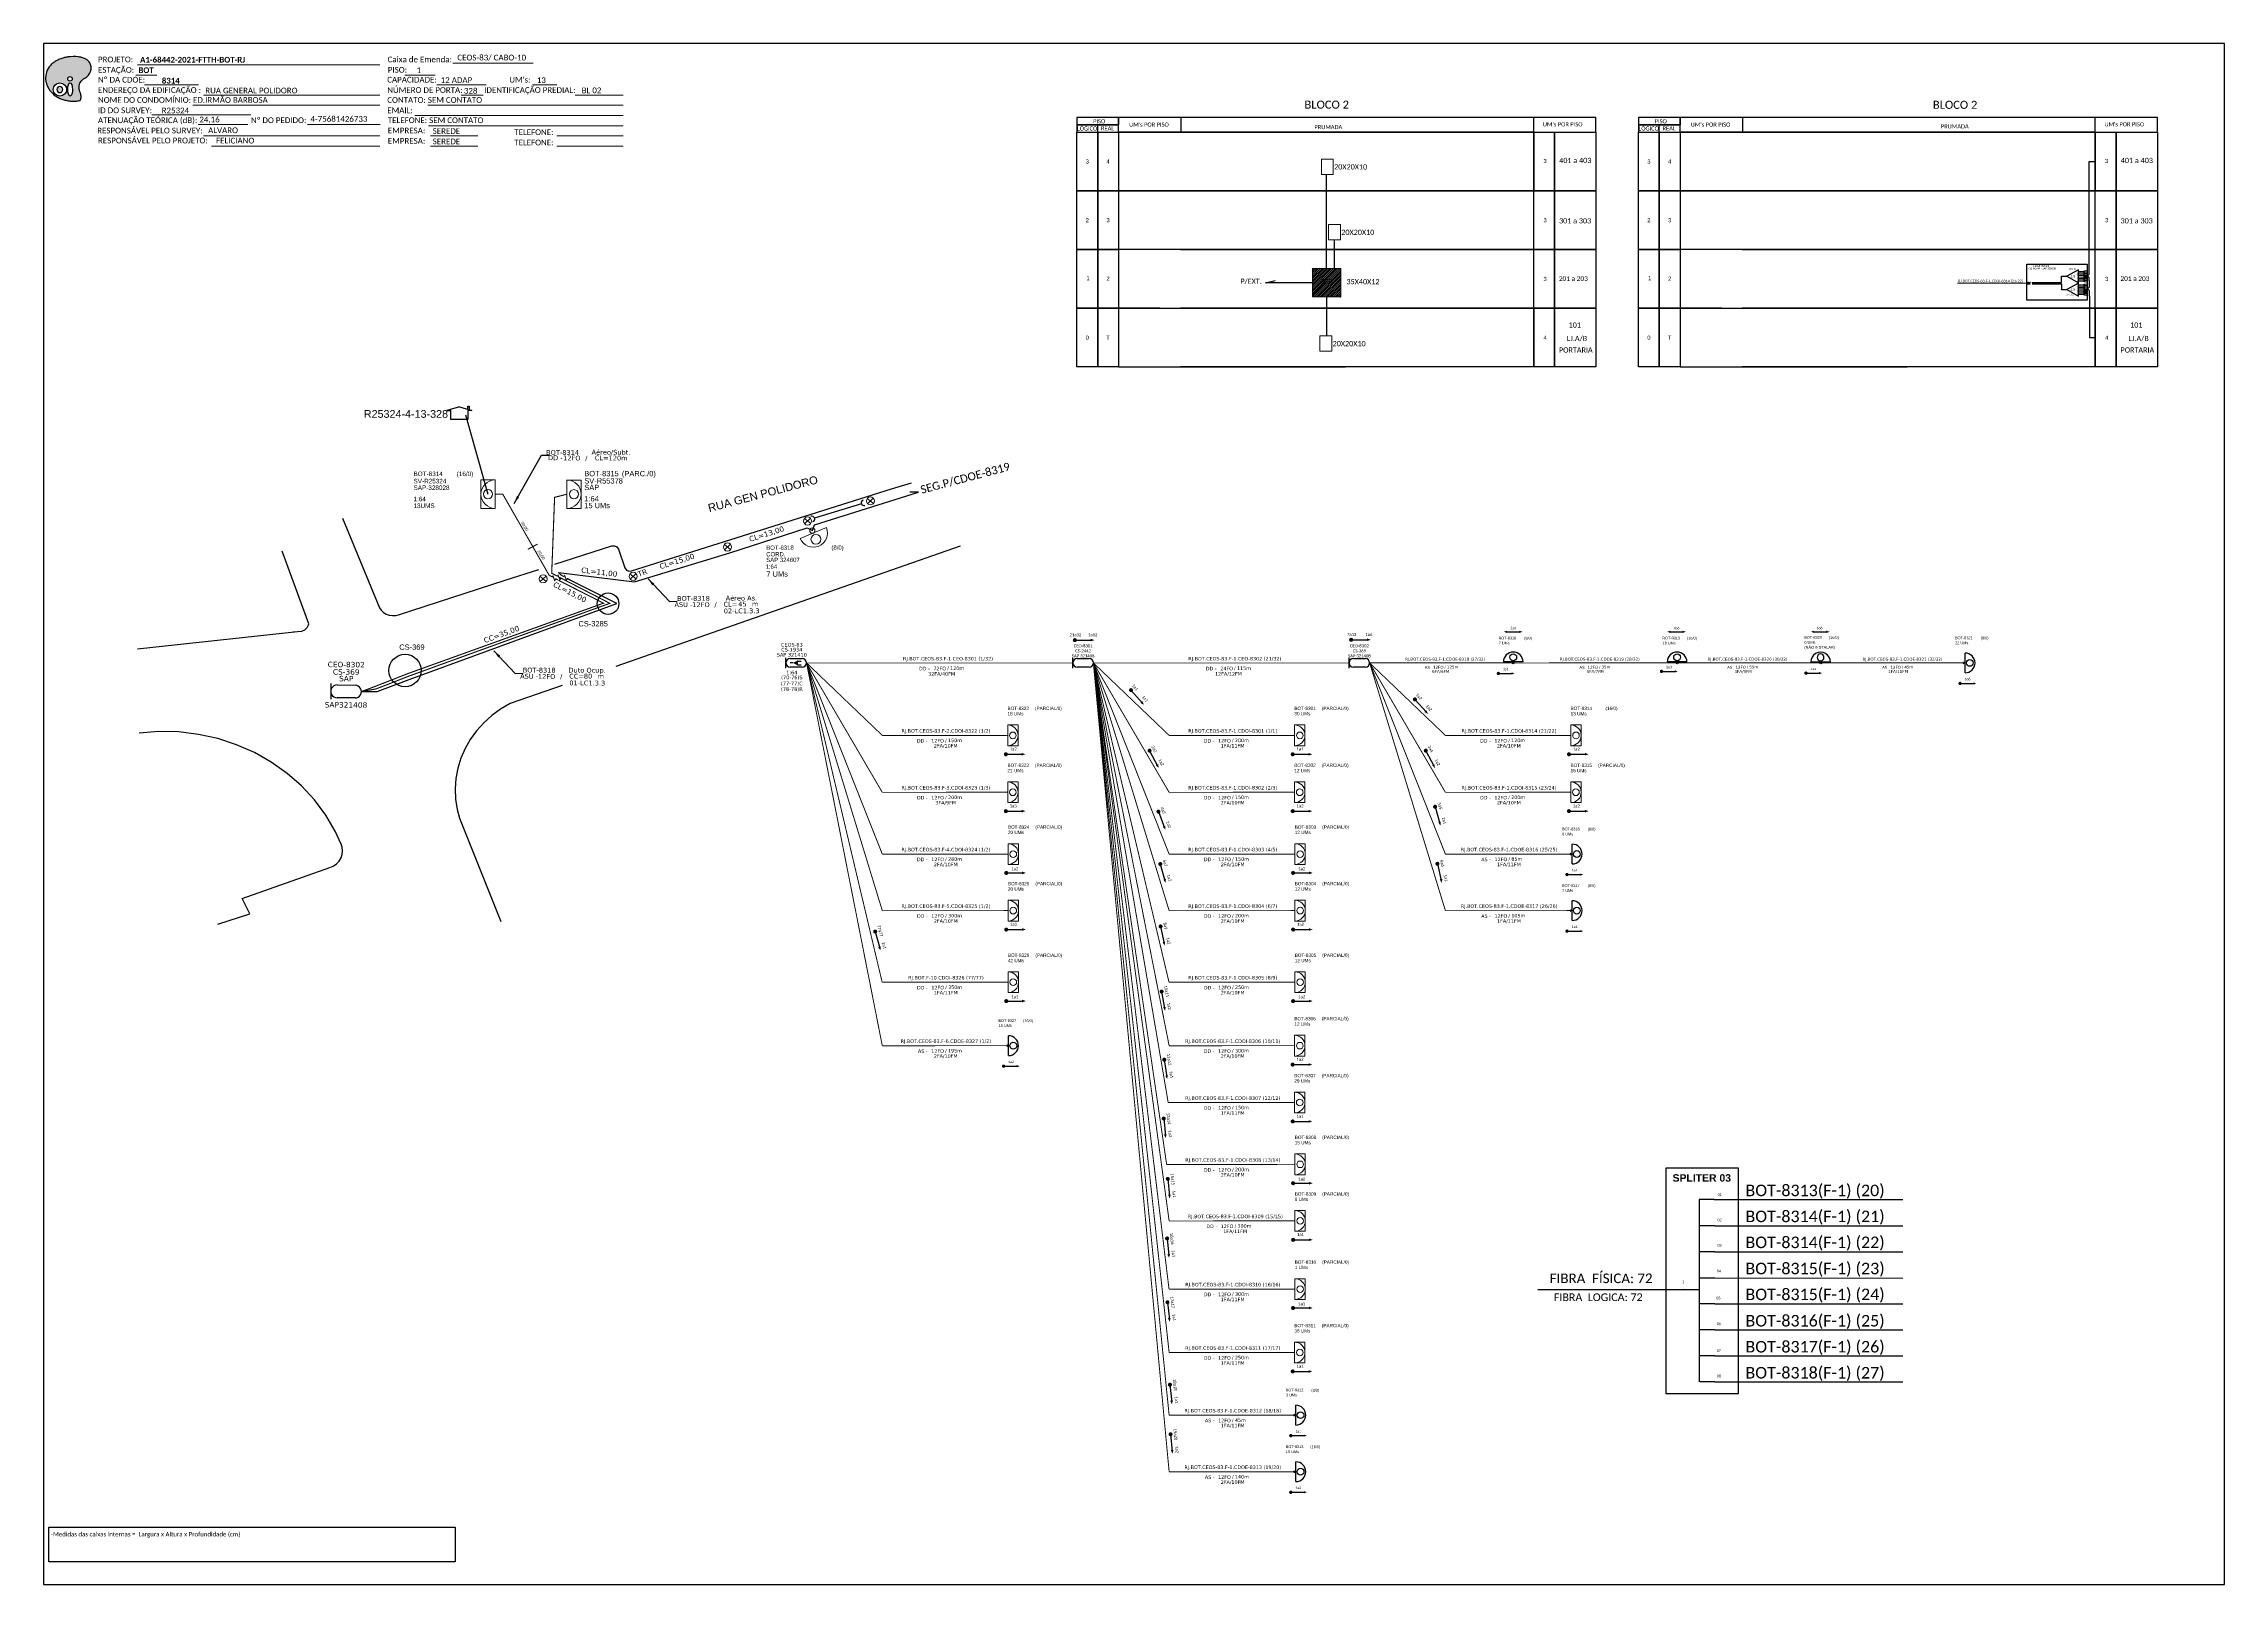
# Model space of a CAD drawing. Header units: metres. Extents: x -2 to 839, y -1 to 593.
import ezdxf
from ezdxf.enums import TextEntityAlignment as Align

# ---------------------------------------------------------------- set-up
doc = ezdxf.new("R2010")
doc.units = ezdxf.units.M
doc.linetypes.add('PHANTOM2', pattern=[1.25, 0.625, -0.125, 0.125, -0.125, 0.125, -0.125])
for name, color, linetype, lineweight in [('10.4-Postes', 1, 'Continuous', 0), ("20.0-LEGENDA DOS CDO'S", 1, 'Continuous', 0), ('20.1-CDO_INTERIOR', 1, 'Continuous', 0), ('20.2-CDO_POSTE', 1, 'Continuous', 5), ('40.1-ETIQUETAS', 1, 'Continuous', 20), ('CORDOALHA_SUPORTE', 7, 'Continuous', 25)]:
    doc.layers.add(name, color=color, linetype=linetype, lineweight=lineweight)
for name, color, linetype in [('20.4-CEOS', 1, 'Continuous'), ('20.5-CEO', 1, 'Continuous'), ('CAP a instalar', 1, 'Continuous'), ('CD de instalação futura', 8, 'Continuous'), ('celulas gpon', 7, 'Continuous'), ('label_cabos', 7, 'Continuous'), ('Legenda', 1, 'Continuous'), ('locais', 5, 'Continuous'), ('locais legendas', 7, 'Continuous'), ('Quadra', 98, 'Continuous'), ('Segmento Logradouro Texto', 7, 'Continuous'), ('SETA', 7, 'Continuous'), ('Subida Lateral', 5, 'Continuous'), ('surveys', 7, 'Continuous'), ('surveys legendas', 7, 'Continuous'), ('Transformador', 7, 'Continuous'), ('UNIFILAR', 7, 'Continuous')]:
    doc.layers.add(name, color=color, linetype=linetype)
doc.layers.add('DROP DE CLIENTE', color=140, linetype='Continuous', plot=False)
doc.layers.add('EXTRA', color=50, linetype='Continuous', plot=False)
doc.styles.add('ARIAL', font='arial.ttf')
doc.styles.add('DIGICADE', font='arial.ttf')
doc.styles.add('siredit', font='verdana.ttf')
doc.styles.get("Standard").update_dxf_attribs({"font": 'arial.ttf'})
doc.styles.add('WMF-Calibri0', font='calibri.ttf')
doc.styles.add('WMF-Calibri1', font='calibrib.ttf')
doc.linetypes.add('FENCELINE1', pattern='A,0.25,-0.1,[133,ltypeshp.shx,S=0.1,R=0,X=-0.1,Y=0],-0.1,1', length=1.45)
doc.dimstyles.new('CC', dxfattribs={"dimtxt": 1, "dimasz": 2, "dimexe": 0.18, "dimexo": 0.0625, "dimgap": 0.09, "dimtad": 0, "dimdec": 0, "dimrnd": 1, "dimzin": 0, "dimdsep": 46, "dimtxsty": 'siredit', "dimblk": 'NONE', "dimcen": 0, "dimse1": 1, "dimse2": 1, "dimsd1": 1, "dimsd2": 1, "dimclrt": 7, "dimadec": 0, "dimazin": 0, "dimtfac": 1, "dimtdec": 0, "dimtofl": 0, "dimtmove": 0, "dimatfit": 3, "dimfxl": 0, "dimtolj": 1, "dimtzin": 0, "dimarcsym": 0})

# ---------------------------------------------------------------- blocks, each defined once
blk = doc.blocks.new('OI')
h = blk.add_hatch(color=40)
edge = h.paths.add_edge_path()
edge.add_spline(control_points=[(4.35, -0.67), (3.92, -0.99), (3.26, -1.5), (2.81, -2.59), (2.9, -3.5), (3.06, -4.27), (3.31, -4.85), (3.37, -5.39), (3.4, -5.88), (3.2, -6.4), (2.54, -6.61), (1.65, -6.63), (0.55, -6.67), (-0.56, -6.42), (-1.61, -6.14), (-2.77, -5.61), (-3.92, -4.77), (-4.89, -3.7), (-5.34, -2.65), (-5.6, -1.94), (-5.85, -0.96), (-5.71, 0.47), (-5.1, 2.02), (-4.14, 3.02), (-3.3, 3.61), (-2.37, 4.16), (-1.36, 4.44), (-0.56, 4.7), (0.79, 4.85), (2.24, 4.97), (3.79, 4.57), (4.67, 4.21), (5.44, 3.65), (5.76, 2.99), (6.03, 2.21), (6.01, 1.46), (5.72, 0.64), (5.31, 0.08), (4.88, -0.38), (4.51, -0.55), (4.35, -0.67)], knot_values=[0, 0, 0, 0, 1.60434, 2.417191, 3.427595, 4.282808, 4.776746, 5.304182, 5.888771, 6.258406, 6.858137, 7.79129, 8.986195, 10.124242, 11.187857, 12.242908, 13.953784, 15.414161, 16.515391, 17.349188, 17.675853, 19.552021, 21.515531, 22.568638, 23.63245, 24.621084, 25.782718, 26.745347, 27.142653, 29.870543, 31.004649, 31.921532, 32.709589, 33.801391, 34.042471, 35.192333, 35.971461, 36.628871, 37.254359, 37.836911, 37.836911, 37.836911, 37.836911], degree=3, periodic=0)
h.paths.add_polyline_path([(1.13, -0.87, -1), (-0.04, -0.87, -1)], flags=16)
edge = h.paths.add_edge_path(flags=16)
edge.add_ellipse((0.56, -3.59), major_axis=(-0.02, 1.71), ratio=0.361305, start_angle=0, end_angle=360)
h.paths.add_polyline_path([(-0.36, -3.62, -1), (-3.8, -3.62, -1)], flags=16)
edge = h.paths.add_edge_path(flags=0)
edge.add_ellipse((-2.08, -3.62), major_axis=(0, 0.885), ratio=0.758294, start_angle=0, end_angle=360)
at = {"color": 40}
for centre, radius in [((-2.08, -3.62), 1.72), ((0.54, -0.87), 0.587)]:
    blk.add_circle(centre, radius, dxfattribs=at)
blk.add_ellipse((-2.08, -3.62), major_axis=(0, 0.885), ratio=0.758294, start_param=-3.141592653589792, end_param=3.141592653589792, dxfattribs=at)
blk.add_ellipse((0.56, -3.59), major_axis=(-0.02, 1.71), ratio=0.361305, dxfattribs=at)
at = {"color": 40, "start_tangent": (-0.800898, -0.598801), "end_tangent": (-0.800898, -0.598801)}
blk.add_spline([(4.35, -0.67), (3.2, -1.78), (2.9, -2.54), (2.92, -3.55), (3.12, -4.38), (3.28, -4.85), (3.37, -5.37), (3.35, -5.95), (3.2, -6.29), (2.66, -6.55), (1.73, -6.63), (0.54, -6.62), (-0.58, -6.41), (-1.6, -6.11), (-2.56, -5.67), (-3.95, -4.67), (-4.89, -3.56), (-5.37, -2.56), (-5.64, -1.78), (-5.72, -1.46), (-5.63, 0.42), (-4.84, 2.22), (-4.13, 2.99), (-3.27, 3.62), (-2.4, 4.09), (-1.3, 4.47), (-0.37, 4.72), (0.02, 4.77), (2.75, 4.8), (3.85, 4.53), (4.69, 4.16), (5.31, 3.68), (5.85, 2.73), (5.93, 2.5), (5.94, 1.35), (5.67, 0.62), (5.29, 0.08), (4.84, -0.36), (4.35, -0.67)], degree=3, dxfattribs=at)
blk = doc.blocks.new('SURVEY_SURVEY')
for p, q in [((0, 0.0000127), (-0.0000126, 0.000009)), ((-0.0000126, 0.000009), (-0.0000086, 0.000009)), ((-0.0000086, 0), (-0.0000086, 0.000009)), ((0.0000086, 0), (-0.0000086, 0)), ((0, 0.0000127), (0.0000126, 0.000009)), ((0.0000084, 0.0000132), (0.0000098, 0.0000132)), ((0.0000084, 0.0000103), (0.0000084, 0.0000132)), ((0.0000126, 0.000009), (0.0000086, 0.000009)), ((0.0000086, 0.000009), (0.0000086, 0)), ((0.0000098, 0.0000132), (0.0000098, 0.0000099))]:
    blk.add_line(p, q)
blk = doc.blocks.new('POLE_POLE')
at = {"layer": '10.4-Postes', "color": 1, "linetype": 'PHANTOM2'}
for points in [[(-0.0000081, 0.0000105), (0.0000076, -0.0000022)], [(0.0000071, 0.000011), (-0.0000076, -0.0000027)]]:
    blk.add_lwpolyline(points, dxfattribs=at)
at = {"layer": '10.4-Postes', "color": 1}
blk.add_circle((-0.0000002, 0.0000042), 0.0000101, dxfattribs=at)
blk = doc.blocks.new('MANHOLE_MS')
at = {"linetype": 'Continuous'}
blk.add_circle((0, 0), 0.0000101, dxfattribs=at)
blk = doc.blocks.new('CDOE_CT_POST_DESENHO')
at = {"color": 0}
blk.add_line((2.14, 0.39), (-2.11, 0.39), dxfattribs=at)
for centre, radius in [((0.01, 1.4), 0.733), ((0.01, 0), 0.393)]:
    blk.add_circle(centre, radius, dxfattribs=at)
blk.add_arc((0.01, 0.39), 2.12, 0, 180, dxfattribs=at)
blk = doc.blocks.new('CDOI_CT_DRT')
at = {"layer": '20.1-CDO_INTERIOR', "color": 0, "lineweight": 18}
blk.add_lwpolyline([(2.13, -2.13), (2.13, 2.12), (0, 2.12), (0, -2.13)], close=True, dxfattribs=at)
blk.add_circle((1.06, 0), 0.68, dxfattribs=at)
blk.add_arc((0, 0), 2.13, 269.9724, 89.9724, dxfattribs=at)
at = {"layer": "20.0-LEGENDA DOS CDO'S", "color": 0, "style": 'ARIAL'}
for tag, p in [('CDO_N', (2.61, 2.69)), ('SAP', (2.61, 0.61)), ('SURVEY', (2.61, 1.6)), ('1:XX', (2.6, -1.08)), ('UMS', (2.6, -2.09))]:
    blk.add_attdef(tag, p, '', height=0.68, rotation=359.9724, dxfattribs=at)
blk.add_attdef('FIBRAS_UTILIZADAS', text='', height=0.68, rotation=359.9724, dxfattribs=at).set_placement((10.32, 2.69), align=Align.CENTER)
blk = doc.blocks.new('Inst CDOE-8 CAIXA DIST OPT CDOE 48F_8D C_SPL OPTAP')
at = {"layer": "20.0-LEGENDA DOS CDO'S", "color": 0, "style": 'ARIAL'}
for tag, p, height in [('CORDOALHA', (0.12, 4.02), 0.8), ('FID', (0.12, 5.25), 0.8), ('FIBRAS_UTILIZADAS', (2.38, 5.26), 0.8), ('1:XX', (-0.01, 1.7), 0.8), ('SAP', (0.12, 2.96), 0.8), ('UMS', (0.14, 0.22), 1)]:
    blk.add_attdef(tag, p, '', height=height, rotation=0.118, dxfattribs=at)
at = {"layer": "20.0-LEGENDA DOS CDO'S", "color": 0}
for tag, p, style, flags in [('ID_ATIVIDADE', (0.12, 6.47), 'ARIAL', 3), ('FATOR', (7.92, 6.47), 'ARIAL', 1), ('QTDE', (0.23, -0.97), 'DIGICADE', 3)]:
    blk.add_attdef(tag, p, '', height=0.8, rotation=0.118, dxfattribs=dict(at, style=style, flags=flags))
blk = doc.blocks.new('LEGENDA DOS CABOS')
at = {"layer": 'EXTRA', "style": 'siredit'}
for tag, p in [('ID', (4.6, 0.97)), ('XX', (9.03, 0.97))]:
    blk.add_attdef(tag, text='', height=0.48, rotation=359.69, dxfattribs=at).set_placement(p, align=Align.MIDDLE_CENTER)
at = {"layer": 'Legenda', "color": 7, "style": 'siredit'}
for tag, p in [('TIPO_CABO', (1.31, 0)), ('CABO', (4.69, -0.05)), ('/', (6.81, -0.05)), ('METROS', (10.03, -0.05))]:
    blk.add_attdef(tag, text='', height=0.8, rotation=359.69, dxfattribs=at).set_placement(p, align=Align.MIDDLE_CENTER)
blk = doc.blocks.new('_None')
blk = doc.blocks.new('Inst CB DT OCUP CFOA-SM-ASU-120-S-12')
at = {"layer": 'label_cabos', "color": 0, "style": 'siredit'}
for tag, flags, p in [('ID_ATIVIDADE', 3, (1.31, 2.67)), ('FATOR', 1, (11.56, 2.55))]:
    blk.add_attdef(tag, text='', height=1, rotation=359.69, dxfattribs=dict(at, flags=flags)).set_placement(p, align=Align.MIDDLE_CENTER)
for tag, p in [('TIPO_CABO', (1.26, 0)), ('DESTINO_CABO', (3.13, 1.26)), ('CABO', (4.69, -0.05)), ('/', (7.71, -0.05)), ('LANCE', (10.91, 0)), ('TIPO_CABO', (13.11, 1.24)), ('UND', (15.96, 0)), ('FID', (13.15, -1.41))]:
    blk.add_attdef(tag, text='', height=1, rotation=359.69, dxfattribs=at).set_placement(p, align=Align.MIDDLE_CENTER)
blk.add_attdef('QTDE', (12.43, -0.47), '', height=1, rotation=359.69, dxfattribs=at)
blk = doc.blocks.new('Inst CB AS CFOA-SM-ASU-120-S-12')
at = {"layer": 'label_cabos', "color": 0, "style": 'siredit'}
for tag, flags, p in [('ID_ATIVIDADE', 3, (1.31, 2.67)), ('FATOR', 1, (11.56, 2.55))]:
    blk.add_attdef(tag, text='', height=1, rotation=359.69, dxfattribs=dict(at, flags=flags)).set_placement(p, align=Align.MIDDLE_CENTER)
for tag, p in [('TIPO_CABO', (1.26, 0)), ('DESTINO_CABO', (3.13, 1.26)), ('CABO', (4.69, -0.05)), ('/', (7.71, -0.05)), ('LANCE', (10.81, 0)), ('TIPO_CABO', (13.11, 1.24)), ('UND', (15.96, 0)), ('FID', (13.15, -1.41))]:
    blk.add_attdef(tag, text='', height=1, rotation=359.69, dxfattribs=at).set_placement(p, align=Align.MIDDLE_CENTER)
blk.add_attdef('QTDE', (12.43, -0.47), '', height=1, rotation=359.69, dxfattribs=at)
blk = doc.blocks.new('CEOS_RP_CT_DRT')
at = {"layer": '20.4-CEOS', "color": 0}
for p, q in [((-4.54, 1.19), (-1.19, 1.19)), ((-1.19, -1.19), (-4.54, -1.19))]:
    blk.add_line(p, q, dxfattribs=at)
for points in [[(-5.73, -1.43), (-5.73, 1.44)], [(-3.79, 0), (-4.59, 0)], [(-2.47, 0.48), (-1.45, 0.48)], [(-2.47, -0.52), (-1.45, -0.52)]]:
    blk.add_lwpolyline(points, dxfattribs=at)
blk.add_lwpolyline([(-3.79, 0, 0, 1.47, 0), (-2.41, 0, 1.47, 1.47, 0)], format="xyseb", dxfattribs=at)
for centre, start, end in [((-4.54, 0), 90, 270), ((-1.19, 0), 270, 90)]:
    blk.add_arc(centre, 1.19, start, end, dxfattribs=at)
at = {"layer": '20.4-CEOS', "color": 7, "style": 'siredit'}
for tag, p in [('Nº_DA_CEOS', (-2.86, 5.6)), ('LOCAL', (-2.86, 4.24)), ('SAP', (-2.86, 2.78)), ('RACIO_SPLITAGEM', (-2.86, -1.88)), ('FIBRAS_SPLITTER', (-2.86, -3.58)), ('FIBRAS_TOP_C', (-2.86, -5.08)), ('RESERVA_FINAIS', (-2.86, -6.39))]:
    blk.add_attdef(tag, text='', height=1.01, dxfattribs=at).set_placement(p, align=Align.TOP_CENTER)
blk = doc.blocks.new('CDOI_INT')
at = {"layer": '20.1-CDO_INTERIOR', "color": 0, "lineweight": 18}
blk.add_lwpolyline([(4.25, -4.25), (4.25, 4.25), (0, 4.25), (0, -4.25)], close=True, dxfattribs=at)
blk.add_circle((2.12, 0), 1.36, dxfattribs=at)
blk.add_arc((0, 0), 4.25, 270, 90, dxfattribs=at)
at = {"layer": "20.0-LEGENDA DOS CDO'S", "color": 0, "style": 'ARIAL'}
for tag, p in [('CDO_N', (-0.08, 10.38)), ('SURVEY', (-0.08, 8.2)), ('SPLITER_1', (21.18, 10.38)), ('SPLITER_2', (21.19, 8.68)), ('SAP', (-0.08, 6.23)), ('1:XX', (5.94, -2.22)), ('UMS', (5.94, -4.24))]:
    blk.add_attdef(tag, p, '', height=1.36, dxfattribs=at)
blk.add_attdef('FIBRAS_UTILIZADAS', text='', height=1.36, dxfattribs=at).set_placement((15.34, 10.38), align=Align.CENTER)
blk = doc.blocks.new('ETIQUETA_RS5F')
at = {"layer": '40.1-ETIQUETAS', "color": 0, "style": 'siredit'}
blk.add_text('/', height=1.5, dxfattribs=at).set_placement((1.55, -1.95), align=Align.MIDDLE_RIGHT)
for tag, p in [('ETIQUETA_R_SECUNDARIA', (1.18, 2.1)), ('ETIQUETA_R_PRIMARIA', (1.18, 4.1)), ('F_ATIVAS/F_MORTAS', (1.11, -4.24))]:
    blk.add_attdef(tag, text='', height=1.5, dxfattribs=at).set_placement(p, align=Align.MIDDLE_CENTER)
for tag, p in [('TIPO_CABO', (-6.62, -2.12)), ('CAP_CABO', (0.37, -2.09))]:
    blk.add_attdef(tag, text='', height=1.5, dxfattribs=at).set_placement(p, align=Align.MIDDLE_RIGHT)
for tag, p in [('FUSÃO_1', (0.82, -8.39)), ('FUSÃO_2', (0.82, -10.6)), ('FUSÃO_3', (0.82, -12.93)), ('FUSÃO_4', (0.82, -15.14)), ('FUSÃO_5', (0.82, -17.16))]:
    blk.add_attdef(tag, text='', height=1.5, dxfattribs=at).set_placement(p, align=Align.CENTER)
blk.add_attdef('METROS', text='', height=1.5, dxfattribs=at).set_placement((2.11, -1.95), align=Align.MIDDLE_LEFT)
blk = doc.blocks.new('CDOE-TEXTO PADRÃO')
at = {"layer": "20.0-LEGENDA DOS CDO'S", "color": 0, "style": 'ARIAL'}
for tag, p in [('CDO_N', (0.5, 7.4)), ('CORDOALHA', (0.5, 4.3)), ('SAP', (0.5, 1.7)), ('SPLITER_1', (0.6, -0.9)), ('SPLITER_2', (0.6, -3.5)), ('(XX-XX_F)S', (0.5, -8.3)), ('(XX-XX_L)S', (0.5, -10.8)), ('UMS', (0.5, -13.1))]:
    blk.add_attdef(tag, p, '', height=1.7, rotation=0.118, dxfattribs=at)
blk.add_attdef('FIBRAS_UTILIZADAS', text='', height=1.7, rotation=0.118, dxfattribs=at).set_placement((19.8, 7.4), align=Align.CENTER)
blk = doc.blocks.new('SAN')
at = {"layer": 'SETA'}
blk.add_lwpolyline([(-2.6, 0), (6, 0)], dxfattribs=at)
for points in [[(-2.1, -0.7), (-3.9, 0), (-2.1, 0.7)], [(5.3, 0.7), (7.2, 0), (5.3, -0.7)]]:
    blk.add_solid(points, dxfattribs=at)
blk = doc.blocks.new('A$C5AF141BB')
at = {"color": 8}
blk.add_line((11.9, 1.1), (0, 1.1), dxfattribs=at)
for centre, major_axis, start_param, end_param in [((5.9, 1.1), (4.21, 4.21), 5.497787, 8.63938), ((5.9, 3.9), (1.45, 1.45), 5.497787, 11.780972), ((6, 0.5), (-0.389, 0.389), 3.926991, 10.210176)]:
    blk.add_ellipse(centre, major_axis=major_axis, ratio=1, start_param=start_param, end_param=end_param, dxfattribs=at)

msp = doc.modelspace()

# ---------------------------------------------------------------- hatches: boundary and pattern name
h = msp.add_hatch()
h.set_pattern_fill('ANSI31', color=1, scale=0.16, style=0)
h.set_pattern_definition([(45, (610.2811, 502.8413), (-0.3592102, 0.3592102), [])])
h.paths.add_polyline_path([(498.7, 506.29), (487.77, 506.29), (487.77, 495.37), (498.7, 495.37)])
h.paths.add_polyline_path([(490.28, 500.09), (495.23, 500.09), (495.23, 502.79), (490.28, 502.79)], flags=24)
h = msp.add_hatch(color=3)
h.dxf.hatch_style = 1
edge = h.paths.add_edge_path()
edge.add_arc((776.71, 503.32), 0.118, 0, 360)
h = msp.add_hatch(color=3)
h.dxf.hatch_style = 1
h.paths.add_polyline_path([(776.84, 498.19, 1), (776.6, 498.19, 1)])

# ---------------------------------------------------------------- linework, layer by layer
for p, q in [((396.96, 513.63), (404.96, 513.63)), ((396.96, 491), (396.96, 513.63)), ((404.96, 513.63), (404.96, 491)), ((404.96, 513.63), (412.96, 513.63)), ((404.96, 491), (404.96, 513.63)), ((412.96, 513.63), (412.96, 491)), ((428.95, 513.63), (412.96, 513.63)), ((412.96, 513.63), (412.96, 491)), ((613.53, 513.63), (621.53, 513.63)), ((613.53, 491), (613.53, 513.63)), ((621.53, 513.63), (621.53, 491)), ((621.53, 513.63), (629.53, 513.63)), ((621.53, 491), (621.53, 513.63)), ((629.53, 513.63), (629.53, 491)), ((645.52, 513.63), (629.53, 513.63)), ((629.53, 513.63), (629.53, 491)), ((396.96, 491), (404.96, 491)), ((396.96, 468.37), (396.96, 491)), ((404.96, 491), (396.96, 491)), ((404.96, 491), (404.96, 468.37)), ((404.96, 491), (412.96, 491)), ((404.96, 468.37), (404.96, 491)), ((412.96, 491), (404.96, 491)), ((412.96, 491), (412.96, 468.37)), ((428.95, 491), (412.96, 491)), ((412.96, 491), (412.96, 468.37)), ((412.96, 491), (428.95, 491)), ((613.53, 491), (621.53, 491)), ((613.53, 468.37), (613.53, 491)), ((621.53, 491), (613.53, 491)), ((621.53, 491), (621.53, 468.37)), ((621.53, 491), (629.53, 491)), ((621.53, 468.37), (621.53, 491)), ((629.53, 491), (621.53, 491)), ((629.53, 491), (629.53, 468.37)), ((645.52, 491), (629.53, 491)), ((629.53, 491), (629.53, 468.37)), ((629.53, 491), (645.52, 491)), ((404.96, 468.37), (396.96, 468.37)), ((412.96, 468.37), (404.96, 468.37)), ((412.96, 468.37), (500.51, 468.37)), ((621.53, 468.37), (613.53, 468.37)), ((629.53, 468.37), (621.53, 468.37)), ((629.53, 468.37), (717.08, 468.37))]:
    msp.add_line(p, q)
at = {"color": 3}
for p, q in [((763.71, 500.93), (764.53, 500.93)), ((765.33, 500.93), (766.3, 500.93))]:
    msp.add_line(p, q, dxfattribs=at)
at = {"color": 7}
for p, q in [((569.02, 354.63), (561.4, 354.63)), ((632.2, 354.63), (624.59, 354.63)), ((739.49, 350.47), (739.49, 358.08)), ((587.94, 276.78), (587.94, 284.39)), ((587.94, 254.97), (587.94, 262.58)), ((370.62, 202.9), (370.62, 210.52)), ((481.39, 60.46), (481.39, 68.08)), ((481.39, 38.65), (481.39, 46.26))]:
    msp.add_line(p, q, dxfattribs=at)
at = {"color": 7, "linetype": 'Continuous'}
for p, q in [((636.97, 147.41), (636.97, 77.06)), ((642.67, 147.41), (636.97, 147.41)), ((642.96, 137.23), (637.26, 137.23)), ((642.96, 127.2), (637.26, 127.2)), ((631.06, 112.7), (636.95, 112.7)), ((642.96, 117.12), (637.26, 117.12)), ((642.96, 107.14), (637.26, 107.14)), ((642.96, 97.15), (637.26, 97.15)), ((642.96, 87.12), (637.26, 87.12)), ((642.96, 77.12), (637.26, 77.12))]:
    msp.add_line(p, q, dxfattribs=at)
at = {"color": 10, "linetype": 'Continuous'}
for p, q in [((642.67, 147.41), (715.48, 147.39)), ((642.96, 137.23), (715.48, 137.21)), ((642.96, 127.22), (715.48, 127.2)), ((642.96, 117.14), (715.48, 117.12)), ((642.96, 107.16), (715.48, 107.14)), ((642.96, 97.17), (715.48, 97.15)), ((642.96, 87.14), (715.48, 87.12)), ((642.96, 77.12), (715.48, 77.1))]:
    msp.add_line(p, q, dxfattribs=at)
at = {"color": 1, "linetype": 'Continuous', "lineweight": 60}
msp.add_line((631.06, 112.7), (574.71, 112.52), dxfattribs=at)
at = {"color": 7}
for points in [[(-1.53, -0.98), (839.47, -0.98), (839.47, 593.02), (-1.53, 593.02)], [(624.06, 72.55), (652.06, 72.55), (652.06, 159.47), (624.06, 159.47)]]:
    msp.add_lwpolyline(points, close=True, dxfattribs=at)
at = {"lineweight": 0}
for points in [[(34.05, 580.87), (42.12, 580.87)], [(34.69, 584.91), (128.19, 584.91)], [(137.79, 580.92), (149.46, 580.92)], [(156.3, 585.51), (187.24, 585.51)], [(60.18, 573.11), (128.19, 573.11)], [(150.16, 577.09), (169.09, 577.09)], [(40.18, 565.51), (78.4, 565.51)], [(55.99, 569.28), (128.19, 569.28)], [(141.63, 565.29), (221.96, 565.29)], [(146.61, 569.28), (221.96, 569.28)], [(146.91, 561.31), (221.96, 561.31)]]:
    msp.add_lwpolyline(points, dxfattribs=at)
at = {"color": 7, "lineweight": 0}
for points in [[(37.33, 577.09), (58.22, 577.09)], [(159.49, 573.11), (168.04, 573.11)], [(187.01, 577.09), (196.44, 577.09)], [(203.43, 573.11), (221.93, 573.11)], [(58.07, 561.85), (77.16, 561.85)], [(60.18, 557.48), (128.19, 557.48)], [(100.2, 561.85), (128.22, 561.85)], [(147.66, 557.48), (165.87, 557.48)], [(196.4, 557.48), (221.96, 557.48)], [(63.25, 553.5), (128.19, 553.5)], [(147.66, 553.5), (165.87, 553.5)], [(196.4, 553.5), (221.96, 553.5)]]:
    msp.add_lwpolyline(points, dxfattribs=at)
at = {"color": 0}
for points in [[(396.96, 561.74), (412.96, 561.74), (412.96, 564.58), (396.96, 564.58)], [(613.53, 561.74), (629.53, 561.74), (629.53, 564.58), (613.53, 564.58)], [(396.96, 558.9), (412.96, 558.9), (412.96, 561.74), (396.96, 561.74)], [(613.53, 558.9), (629.53, 558.9), (629.53, 561.74), (613.53, 561.74)], [(0.47, 21.02), (157.22, 21.02), (157.22, 7.67), (0.47, 7.67)]]:
    msp.add_lwpolyline(points, close=True, dxfattribs=at)
for points in [[(573.1, 564.58), (412.96, 564.58), (412.96, 564.58), (412.96, 561.74)], [(437.19, 558.9), (437.19, 564.58)], [(573.1, 558.9), (573.1, 564.58)], [(573.1, 558.9), (597.1, 558.9), (597.1, 564.58), (573.1, 564.58)], [(789.67, 564.58), (629.53, 564.58), (629.53, 564.58), (629.53, 561.74)], [(653.76, 558.9), (653.76, 564.58)], [(789.67, 558.9), (789.67, 564.58)], [(789.67, 558.9), (813.67, 558.9), (813.67, 564.58), (789.67, 564.58)], [(404.96, 558.9), (404.96, 561.74)], [(412.96, 558.9), (573.1, 558.9)], [(573.1, 558.9), (412.96, 558.9)], [(573.1, 558.9), (573.1, 536.27)], [(621.53, 558.9), (621.53, 561.74)], [(629.53, 558.9), (789.67, 558.9)], [(789.67, 558.9), (629.53, 558.9)], [(789.67, 558.9), (789.67, 536.27)], [(412.96, 536.27), (573.1, 536.27)], [(573.1, 536.27), (412.96, 536.27)], [(629.53, 536.27), (789.67, 536.27)], [(789.67, 536.27), (629.53, 536.27)], [(436.95, 513.63), (428.95, 513.63)], [(436.95, 513.63), (573.1, 513.63)], [(573.1, 513.63), (436.95, 513.63)], [(653.52, 513.63), (645.52, 513.63)], [(653.52, 513.63), (789.67, 513.63)], [(789.67, 513.63), (653.52, 513.63)], [(428.95, 491), (436.95, 491)], [(436.95, 491), (573.1, 491)], [(573.1, 491), (436.95, 491)], [(573.1, 491), (573.1, 468.37)], [(645.52, 491), (653.52, 491)], [(653.52, 491), (789.67, 491)], [(789.67, 491), (653.52, 491)], [(789.67, 491), (789.67, 468.37)], [(573.1, 468.37), (436.95, 468.37)], [(789.67, 468.37), (653.52, 468.37)], [(295.73, 407.51), (335.92, 420.04), (332.46, 420.04)]]:
    msp.add_lwpolyline(points)
for points in [[(396.96, 558.9), (404.96, 558.9), (404.96, 536.27), (396.96, 536.27)], [(404.96, 558.9), (412.96, 558.9), (412.96, 536.27), (404.96, 536.27)], [(573.1, 558.9), (581.1, 558.9), (581.1, 536.27), (573.1, 536.27)], [(581.1, 558.9), (597.1, 558.9), (597.1, 536.27), (581.1, 536.27)], [(613.53, 558.9), (621.53, 558.9), (621.53, 536.27), (613.53, 536.27)], [(621.53, 558.9), (629.53, 558.9), (629.53, 536.27), (621.53, 536.27)], [(789.67, 558.9), (797.67, 558.9), (797.67, 536.27), (789.67, 536.27)], [(797.67, 558.9), (813.67, 558.9), (813.67, 536.27), (797.67, 536.27)], [(396.96, 536.27), (404.96, 536.27), (404.96, 513.63), (396.96, 513.63)], [(404.96, 536.27), (412.96, 536.27), (412.96, 513.63), (404.96, 513.63)], [(573.1, 536.27), (581.1, 536.27), (581.1, 513.63), (573.1, 513.63)], [(581.1, 536.27), (597.1, 536.27), (597.1, 513.63), (581.1, 513.63)], [(613.53, 536.27), (621.53, 536.27), (621.53, 513.63), (613.53, 513.63)], [(621.53, 536.27), (629.53, 536.27), (629.53, 513.63), (621.53, 513.63)], [(789.67, 536.27), (797.67, 536.27), (797.67, 513.63), (789.67, 513.63)], [(797.67, 536.27), (813.67, 536.27), (813.67, 513.63), (797.67, 513.63)], [(573.1, 513.63), (581.1, 513.63), (581.1, 491), (573.1, 491)], [(581.1, 513.63), (597.1, 513.63), (597.1, 491), (581.1, 491)], [(789.67, 513.63), (797.67, 513.63), (797.67, 491), (789.67, 491)], [(797.67, 513.63), (813.67, 513.63), (813.67, 491), (797.67, 491)], [(573.1, 491), (581.1, 491), (581.1, 468.37), (573.1, 468.37)], [(581.1, 491), (597.1, 491), (597.1, 468.37), (581.1, 468.37)], [(789.67, 491), (797.67, 491), (797.67, 468.37), (789.67, 468.37)], [(797.67, 491), (813.67, 491), (813.67, 468.37), (797.67, 468.37)]]:
    msp.add_lwpolyline(points, close=True)
at = {"color": 0, "lineweight": 0}
for points in [[(495.8, 548.51), (491.22, 548.51), (491.22, 542.55), (495.8, 542.55)], [(498.56, 523.3), (493.98, 523.3), (493.98, 517.35), (498.56, 517.35)], [(495.22, 480.37), (490.64, 480.37), (490.64, 474.41), (495.22, 474.41)]]:
    msp.add_lwpolyline(points, close=True, dxfattribs=at)
at = {"color": 3}
for points in [[(787.37, 506.77), (787.37, 547.58), (789.67, 547.58)], [(493.23, 506.29), (493.23, 542.55)], [(496.27, 506.29), (496.27, 517.35)], [(787.37, 501.71), (787.37, 502.8), (786.65, 503.5), (787.37, 504.2), (787.37, 506.77)], [(487.77, 500.83), (469.69, 500.83), (473.38, 501.72)], [(766.3, 500.93), (766.32, 500.93)], [(766.32, 500.93), (776.69, 500.93), (776.69, 503.32)], [(787.43, 495.65), (787.43, 497.75), (786.71, 498.44), (787.37, 499.08)], [(787.37, 501.71), (787.37, 499.08)], [(493.23, 495.37), (493.23, 480.37)], [(787.43, 495.65), (787.43, 479.68), (789.67, 479.68)]]:
    msp.add_lwpolyline(points, dxfattribs=at)
at = {"color": 1, "lineweight": 0}
msp.add_lwpolyline([(498.7, 506.29), (487.77, 506.29), (487.77, 495.37), (498.7, 495.37)], close=True, dxfattribs=at)
at = {"color": 1}
for points in [[(763.32, 494.16), (763.32, 508.02), (786.57, 508.02), (786.57, 494.16)], [(783.17, 505.84), (778.7, 503.32), (783.17, 500.8), (783.17, 505.84)], [(763.71, 501.17), (763.71, 500.2)], [(776.69, 503.32), (778.7, 503.32)], [(776.69, 498.19), (778.7, 498.19)], [(783.17, 500.71), (778.7, 498.19), (783.17, 495.67), (783.17, 500.71)], [(786.57, 494.16), (763.32, 494.16)]]:
    msp.add_lwpolyline(points, dxfattribs=at)
at = {"color": 3, "lineweight": 0}
for points in [[(785.19, 505.18), (783.17, 505.18)], [(783.17, 504.65), (785.19, 504.65)], [(785.46, 505.41), (785.46, 504.96)], [(785.46, 505.41), (786.57, 505.41)], [(785.46, 504.96), (786.57, 504.96)], [(785.46, 504.88), (785.46, 504.42)], [(785.46, 504.88), (786.57, 504.88)], [(783.17, 504.12), (785.19, 504.12)], [(783.17, 503.58), (785.19, 503.58)], [(783.17, 503.05), (785.19, 503.05)], [(783.17, 502.52), (785.19, 502.52)], [(783.17, 501.99), (785.19, 501.99)], [(783.17, 501.45), (785.19, 501.45)], [(785.19, 500.06), (783.17, 500.06)], [(783.17, 499.53), (785.19, 499.53)], [(783.17, 498.99), (785.19, 498.99)], [(783.17, 498.46), (785.19, 498.46)], [(783.17, 497.93), (785.19, 497.93)], [(783.17, 497.39), (785.19, 497.39)], [(783.17, 496.86), (785.19, 496.86)], [(783.17, 496.33), (785.19, 496.33)], [(785.46, 504.42), (786.57, 504.42)], [(785.46, 504.35), (785.46, 503.89)], [(785.46, 504.35), (786.57, 504.35)], [(785.46, 503.89), (786.57, 503.89)], [(785.46, 503.81), (785.46, 503.36)], [(785.46, 503.81), (786.57, 503.81)], [(785.46, 503.36), (786.57, 503.36)], [(785.46, 503.28), (785.46, 502.82)], [(785.46, 503.28), (786.57, 503.28)], [(785.46, 502.82), (786.57, 502.82)], [(785.46, 502.75), (785.46, 502.29)], [(785.46, 502.75), (786.57, 502.75)], [(785.46, 502.29), (786.57, 502.29)], [(785.46, 502.21), (785.46, 501.76)], [(785.46, 502.21), (786.57, 502.21)], [(785.46, 501.76), (786.57, 501.76)], [(785.46, 501.68), (785.46, 501.22)], [(785.46, 501.68), (786.57, 501.68)], [(785.46, 501.22), (786.57, 501.22)], [(785.46, 500.29), (785.46, 499.83)], [(785.46, 500.29), (786.57, 500.29)], [(785.46, 499.83), (786.57, 499.83)], [(785.46, 499.75), (785.46, 499.3)], [(785.46, 499.75), (786.57, 499.75)], [(785.46, 499.3), (786.57, 499.3)], [(785.46, 499.22), (785.46, 498.76)], [(785.46, 499.22), (786.57, 499.22)], [(785.46, 498.76), (786.57, 498.76)], [(785.46, 498.69), (785.46, 498.23)], [(785.46, 498.69), (786.57, 498.69)], [(785.46, 498.23), (786.57, 498.23)], [(785.46, 498.15), (785.46, 497.7)], [(785.46, 498.15), (786.57, 498.15)], [(785.46, 497.7), (786.57, 497.7)], [(785.46, 497.62), (785.46, 497.17)], [(785.46, 497.62), (786.57, 497.62)], [(785.46, 497.17), (786.57, 497.17)], [(785.46, 497.09), (785.46, 496.63)], [(785.46, 497.09), (786.57, 497.09)], [(785.46, 496.63), (786.57, 496.63)], [(785.46, 496.56), (785.46, 496.1)], [(785.46, 496.56), (786.57, 496.56)], [(785.46, 496.1), (786.57, 496.1)]]:
    msp.add_lwpolyline(points, dxfattribs=at)
for points in [[(785.19, 505.32), (785.46, 505.32), (785.46, 505.05), (785.19, 505.05)], [(785.19, 504.78), (785.46, 504.78), (785.46, 504.52), (785.19, 504.52)], [(785.19, 504.25), (785.46, 504.25), (785.46, 503.99), (785.19, 503.99)], [(785.19, 503.72), (785.46, 503.72), (785.46, 503.45), (785.19, 503.45)], [(785.19, 503.18), (785.46, 503.18), (785.46, 502.92), (785.19, 502.92)], [(785.19, 502.65), (785.46, 502.65), (785.46, 502.39), (785.19, 502.39)], [(785.19, 502.12), (785.46, 502.12), (785.46, 501.85), (785.19, 501.85)], [(785.19, 501.59), (785.46, 501.59), (785.46, 501.32), (785.19, 501.32)], [(785.19, 500.19), (785.46, 500.19), (785.46, 499.93), (785.19, 499.93)], [(785.19, 499.66), (785.46, 499.66), (785.46, 499.39), (785.19, 499.39)], [(785.19, 499.12), (785.46, 499.12), (785.46, 498.86), (785.19, 498.86)], [(785.19, 498.59), (785.46, 498.59), (785.46, 498.33), (785.19, 498.33)], [(785.19, 498.06), (785.46, 498.06), (785.46, 497.79), (785.19, 497.79)], [(785.19, 497.53), (785.46, 497.53), (785.46, 497.26), (785.19, 497.26)], [(785.19, 496.99), (785.46, 496.99), (785.46, 496.73), (785.19, 496.73)], [(785.19, 496.46), (785.46, 496.46), (785.46, 496.2), (785.19, 496.2)]]:
    msp.add_lwpolyline(points, close=True, dxfattribs=at)
at = {"color": 1, "const_width": 0.474}
msp.add_lwpolyline([(736.54, 500.69), (763.71, 500.69)], dxfattribs=at)
at = {"color": 2}
for points in [[(763.71, 500.47), (764.51, 500.47)], [(765.4, 500.47), (766.3, 500.47)], [(766.3, 500.47), (766.3, 500.47)], [(766.3, 500.47), (776.69, 500.47), (776.69, 498.19)]]:
    msp.add_lwpolyline(points, dxfattribs=at)
for points, const_width in [([(395.76, 363.06, 1), (396.54, 363.06, 1)], 0.774), ([(502.31, 363.18, 1), (503.08, 363.18, 1)], 0.774), ([(622.09, 350.99, 1), (622.73, 350.99, 1)], 0.64), ([(677.8, 350.33, 1), (678.44, 350.33, 1)], 0.64), ([(737.21, 346.37, 1), (737.85, 346.37, 1)], 0.64), ([(417.55, 344.06, 1), (418.06, 343.48, 1)], 0.774), ([(527.03, 340.5, 1), (527.55, 339.92, 1)], 0.774), ([(369.16, 319.05, 1), (369.94, 319.05, 1)], 0.774), ([(424.78, 320.78, 1), (425.14, 320.09, 1)], 0.774), ([(479.78, 319.05, 1), (480.56, 319.05, 1)], 0.774), ([(531.32, 320.78, 1), (531.68, 320.09, 1)], 0.774), ([(586.33, 319.05, 1), (587.1, 319.05, 1)], 0.774), ([(369.16, 297.12, 1), (369.94, 297.12, 1)], 0.774), ([(428.26, 297.3, 1), (428.53, 296.58, 1)], 0.774), ([(479.78, 297.12, 1), (480.56, 297.12, 1)], 0.774), ([(534.98, 299.2, 1), (535.19, 298.45, 1)], 0.774), ([(586.33, 297.12, 1), (587.1, 297.12, 1)], 0.774), ([(535.88, 277.2, 1), (536.06, 276.44, 1)], 0.774), ([(369.32, 273.3, 1), (370.1, 273.3, 1)], 0.774), ([(429, 277.11, 1), (429.21, 276.36, 1)], 0.774), ([(479.94, 273.3, 1), (480.72, 273.3, 1)], 0.774), ([(429.13, 253.05, 1), (429.28, 252.29, 1)], 0.774), ([(319.06, 251.07, 1), (319.26, 250.32, 1)], 0.774), ([(369.31, 251.48, 1), (370.09, 251.48, 1)], 0.774), ([(479.93, 251.48, 1), (480.71, 251.48, 1)], 0.774), ([(429.55, 227.96, 1), (429.69, 227.2, 1)], 0.774), ([(369.32, 223.89, 1), (370.1, 223.89, 1)], 0.774), ([(479.94, 223.89, 1), (480.72, 223.89, 1)], 0.774), ([(430.56, 201.69, 1), (430.68, 200.92, 1)], 0.774), ([(368.34, 198.81, 1), (368.98, 198.81, 1)], 0.64), ([(479.78, 199.42, 1), (480.56, 199.42, 1)], 0.774), ([(430.39, 179, 1), (430.47, 178.23, 1)], 0.774), ([(479.78, 177.49, 1), (480.56, 177.49, 1)], 0.774), ([(431.96, 155.73, 1), (432.04, 154.96, 1)], 0.774), ([(479.94, 153.67, 1), (480.72, 153.67, 1)], 0.774), ([(431.69, 132.77, 1), (431.77, 132, 1)], 0.774), ([(479.93, 131.85, 1), (480.71, 131.85, 1)], 0.774), ([(431.83, 108.17, 1), (431.92, 107.41, 1)], 0.774), ([(479.94, 105.58, 1), (480.72, 105.58, 1)], 0.774), ([(432.8, 76.4, 1), (432.88, 75.63, 1)], 0.774), ([(479.78, 81.11, 1), (480.56, 81.11, 1)], 0.774), ([(433.01, 57.28, 1), (433.09, 56.51, 1)], 0.774)]:
    msp.add_lwpolyline(points, format="xyb", close=True, dxfattribs=dict(const_width=const_width))
at = {"color": 7, "const_width": 0.64}
for points in [[(559.17, 350.21, 1), (559.81, 350.21, 1)], [(585.66, 272.68, 1), (586.3, 272.68, 1)], [(585.66, 250.87, 1), (586.3, 250.87, 1)], [(479.11, 56.37, 1), (479.75, 56.37, 1)], [(479.11, 34.55, 1), (479.75, 34.55, 1)]]:
    msp.add_lwpolyline(points, format="xyb", close=True, dxfattribs=at)
at = {"color": 3}
for centre in [(776.71, 503.32), (776.72, 498.19)]:
    msp.add_circle(centre, 0.118, dxfattribs=at)
at = {"color": 7}
for centre, radius in [((565.21, 356.43), 1.31), ((565.21, 354.27), 0.352), ((628.4, 356.43), 1.31), ((628.4, 354.27), 0.352), ((739.14, 354.27), 0.352), ((741.3, 354.27), 1.31), ((587.58, 280.58), 0.352), ((589.74, 280.59), 1.31), ((587.58, 258.77), 0.352), ((589.74, 258.77), 1.31), ((370.27, 206.71), 0.352), ((372.43, 206.71), 1.31), ((481.04, 64.27), 0.352), ((483.2, 64.27), 1.31), ((481.04, 42.46), 0.352), ((483.2, 42.46), 1.31)]:
    msp.add_circle(centre, radius, dxfattribs=at)
for centre, start, end in [((565.21, 354.63), 0, 180), ((628.4, 354.63), 0, 180), ((739.49, 354.27), 270, 90), ((587.94, 280.59), 270, 90), ((587.94, 258.77), 270, 90), ((370.62, 206.71), 270, 90), ((481.39, 64.27), 270, 90), ((481.39, 42.46), 270, 90)]:
    msp.add_arc(centre, 3.81, start, end, dxfattribs=at)
msp.add_point((778.7, 498.19))
at = {"layer": '20.1-CDO_INTERIOR', "color": 1, "lineweight": 18}
msp.add_lwpolyline([(167.11, 413.86), (167.1, 424.8), (172.57, 424.8), (172.58, 413.86)], close=True, dxfattribs=at)
msp.add_circle((169.84, 419.33), 1.75, dxfattribs=at)
msp.add_arc((172.58, 419.33), 5.47, 90.02759, 270.02759, dxfattribs=at)
at = {"layer": '20.4-CEOS', "color": 7}
for p, q in [((397.02, 355.92), (401.65, 355.92)), ((401.65, 352.62), (397.02, 352.62))]:
    msp.add_line(p, q, dxfattribs=at)
at = {"layer": '20.4-CEOS', "color": 5}
for p, q in [((503.56, 355.92), (508.19, 355.92)), ((508.19, 352.62), (503.56, 352.62))]:
    msp.add_line(p, q, dxfattribs=at)
at = {"layer": '20.4-CEOS', "color": 7}
msp.add_lwpolyline([(395.37, 352.28), (395.37, 356.26)], dxfattribs=at)
at = {"layer": '20.4-CEOS', "color": 5}
msp.add_lwpolyline([(501.92, 352.28), (501.92, 356.26)], dxfattribs=at)
at = {"layer": '20.4-CEOS', "color": 7}
for centre, start, end in [((397.02, 354.27), 90, 270), ((401.65, 354.27), 270, 90)]:
    msp.add_arc(centre, 1.65, start, end, dxfattribs=at)
at = {"layer": '20.4-CEOS', "color": 5}
for centre, start, end in [((503.56, 354.27), 90, 270), ((508.19, 354.27), 270, 90)]:
    msp.add_arc(centre, 1.65, start, end, dxfattribs=at)
at = {"layer": '20.5-CEO', "color": 5}
for p, q in [((109.22, 346.29), (109.18, 340.34)), ((111.68, 345.76), (118.59, 345.71)), ((118.56, 340.78), (111.65, 340.83))]:
    msp.add_line(p, q, dxfattribs=at)
for centre, start_param, end_param in [((111.66, 343.3), 1.570796, 4.712389), ((118.58, 343.25), 4.712389, 7.853982)]:
    msp.add_ellipse(centre, major_axis=(2.46, -0.02), ratio=1, start_param=start_param, end_param=end_param, dxfattribs=at)
at = {"layer": 'CAP a instalar', "color": 7, "linetype": 'FENCELINE1', "ltscale": 50}
for p, q in [((263.07, 396.77), (292.93, 406.34)), ((292.93, 406.34), (294.92, 405.29)), ((294.92, 405.29), (295.73, 407.51)), ((226.38, 385.54), (263.07, 396.77)), ((197.06, 389.09), (226.38, 385.54)), ((197.9, 388.22), (197.06, 389.09)), ((219.48, 377.19), (200.46, 386.75)), ((127.11, 343.19), (139.43, 347.93)), ((121.04, 343.23), (127.11, 343.19))]:
    msp.add_line(p, q, dxfattribs=at)
at = {"layer": 'CAP a instalar', "color": 7, "linetype": 'FENCELINE1', "ltscale": 0.5}
msp.add_line((139.43, 347.93), (219.48, 377.19), dxfattribs=at)
at = {"layer": 'CAP a instalar', "color": 1, "linetype": 'FENCELINE1', "ltscale": 50, "const_width": 0.412}
for points in [[(193.41, 388.09), (175.53, 419.34), (172.58, 419.33)], [(121.04, 343.23), (126.2, 345.17)], [(126.2, 345.17), (138.76, 350.09)]]:
    msp.add_lwpolyline(points, dxfattribs=at)
at = {"layer": 'CAP a instalar', "color": 252, "linetype": 'FENCELINE1', "ltscale": 50, "const_width": 0.412}
for points in [[(195.14, 388.44), (194.41, 388.82), (195.52, 418.11), (200.26, 419.31)], [(197.26, 386.01), (196.98, 386.15)], [(199.59, 386.15), (199.16, 386.37)], [(126.72, 344.26), (139.19, 349.13)], [(121.04, 343.23), (126.72, 344.26)]]:
    msp.add_lwpolyline(points, dxfattribs=at)
at = {"layer": 'CAP a instalar', "color": 7, "linetype": 'FENCELINE1', "ltscale": 50, "const_width": 0.412}
msp.add_lwpolyline([(188.95, 400.09), (185.22, 398.07)], dxfattribs=at)
at = {"layer": 'CAP a instalar', "color": 252, "linetype": 'FENCELINE1', "ltscale": 0.5, "const_width": 0.412}
msp.add_lwpolyline([(139.19, 349.13), (216.83, 377.25), (197.13, 387.42)], dxfattribs=at)
at = {"layer": 'CAP a instalar', "color": 1, "linetype": 'FENCELINE1', "ltscale": 0.5, "const_width": 0.412}
msp.add_lwpolyline([(138.76, 350.09), (214.4, 377.31), (197.26, 386.01)], dxfattribs=at)
at = {"layer": 'CAP a instalar', "color": 8, "ltscale": 7, "const_width": 0.361}
for points in [[(292.68, 354.27), (321.9, 326.32)], [(292.68, 354.27), (321.9, 304.38)], [(292.68, 354.27), (321.9, 280.56)], [(292.68, 354.27), (321.9, 258.75)], [(321.85, 231.16), (292.68, 354.27)], [(403.3, 354.27), (432.52, 326.32)], [(403.3, 354.27), (432.52, 304.38)], [(403.3, 354.27), (432.52, 280.56)], [(403.3, 354.27), (432.52, 258.75)], [(432.47, 231.16), (403.3, 354.27)], [(432.52, 206.69), (403.3, 354.27)], [(432.16, 184.76), (403.3, 354.27)], [(431.56, 160.88), (403.3, 354.27)], [(432.52, 139.12), (403.3, 354.27)], [(432.47, 112.85), (403.3, 354.27)], [(432.52, 88.38), (403.3, 354.27)], [(509.84, 354.27), (539.06, 304.38)], [(321.9, 326.32), (370.27, 326.34)], [(432.52, 326.32), (480.89, 326.34)], [(321.9, 304.38), (370.25, 304.4)], [(432.52, 304.38), (480.87, 304.4)], [(539.06, 304.38), (587.41, 304.4)], [(321.9, 280.56), (370.42, 280.58)], [(432.52, 280.56), (481.04, 280.58)], [(321.9, 258.75), (370.42, 258.77)], [(432.52, 258.75), (481.04, 258.77)], [(321.85, 231.16), (370.42, 231.17)], [(432.47, 231.16), (481.04, 231.17)], [(432.52, 206.69), (480.89, 206.71)], [(432.16, 184.76), (480.87, 184.78)], [(431.56, 160.88), (481.04, 160.96)], [(432.52, 139.12), (481.04, 139.14)], [(432.47, 112.85), (481.04, 112.87)], [(432.52, 88.38), (480.89, 88.4)]]:
    msp.add_lwpolyline(points, dxfattribs=at)
at = {"layer": 'CAP a instalar', "color": 7, "linetype": 'FENCELINE1', "ltscale": 3, "const_width": 0.361}
for points in [[(321.9, 206.69), (292.68, 354.27)], [(432.52, 64.25), (403.3, 354.27)], [(432.52, 42.43), (403.3, 354.27)], [(509.84, 354.27), (539.06, 280.56)], [(509.84, 354.27), (539.06, 258.75)], [(509.84, 354.27), (565.21, 354.27)], [(579.05, 354.27), (628.4, 354.27)], [(628.4, 354.27), (683.77, 354.27)], [(683.77, 354.27), (739.14, 354.27)], [(539.06, 280.56), (587.58, 280.58)], [(539.06, 258.75), (587.58, 258.77)], [(321.9, 206.69), (370.27, 206.71)], [(432.52, 64.25), (481.04, 64.27)], [(432.52, 42.43), (481.04, 42.46)]]:
    msp.add_lwpolyline(points, dxfattribs=at)
at = {"layer": 'CAP a instalar', "color": 7, "ltscale": 7, "const_width": 0.299}
for points in [[(292.68, 354.27), (395.37, 354.27)], [(403.3, 354.27), (501.92, 354.27)]]:
    msp.add_lwpolyline(points, dxfattribs=at)
at = {"layer": 'CAP a instalar', "color": 1, "ltscale": 7, "const_width": 0.361}
for points in [[(509.84, 354.27), (539.06, 326.32)], [(539.06, 326.32), (587.43, 326.34)]]:
    msp.add_lwpolyline(points, dxfattribs=at)
at = {"layer": 'CAP a instalar', "color": 7, "linetype": 'FENCELINE1', "ltscale": 7, "const_width": 0.299}
msp.add_lwpolyline([(565.21, 354.27), (579.05, 354.27)], dxfattribs=at)
at = {"layer": 'CORDOALHA_SUPORTE'}
msp.add_line((313.82, 415.66), (295.77, 410.14), dxfattribs=at)
for centre, start, end in [((314.85, 416.04), 110.01658, 290.01658), ((294.73, 409.77), 290.01658, 110.01658)]:
    msp.add_arc(centre, 1.1, start, end, dxfattribs=at)
at = {"layer": 'DROP DE CLIENTE', "color": 4}
msp.add_lwpolyline([(161.22, 449.94), (169.84, 419.33)], dxfattribs=at)
at = {"layer": 'Quadra', "color": 7}
for points in [[(195.6, 392.29), (217.6, 399.38), (218.65, 399.45), (219.58, 399.03), (220.19, 398.18), (222.64, 390.9), (223.19, 390.09), (224.1, 389.66), (225.2, 389.71), (325.42, 421.4), (333.16, 423.69)], [(113.68, 410.04), (127.96, 375.56), (128.64, 374.58), (129.53, 373.76), (130.59, 373.12), (131.76, 372.7), (133, 372.53), (134.27, 372.58), (135.31, 372.82), (176.48, 386.12), (189.48, 390.31)], [(100.73, 369.28), (90.4, 397.38)], [(351.96, 399.23), (219.16, 352.84)], [(34.65, 359.73), (96.38, 366.39)], [(94.72, 366.21), (98.05, 366.57), (99.18, 367.09), (100.08, 367.92), (100.67, 368.95), (100.73, 369.28)], [(198.5, 345.62), (178.37, 338.59), (174.71, 336.47), (171.31, 333.99), (168.21, 331.21), (165.44, 328.12), (163.01, 324.81), (160.99, 321.25), (159.4, 317.55), (158.2, 313.69), (157.47, 309.74), (157.16, 305.75), (157.34, 301.74), (157.95, 297.78), (158.84, 294.39), (174.79, 254.53)], [(65.62, 253.51), (78.04, 257.51), (75.01, 263.44), (108.81, 275.37), (110.19, 275.96), (111.43, 276.8), (112.44, 277.87), (113.2, 279.08), (113.65, 280.45), (113.79, 281.84), (113.63, 283.25), (113.25, 284.35), (110.92, 289.38), (107.24, 295.6), (102.91, 301.45), (97.91, 306.82), (92.35, 311.7), (86.27, 316.01), (79.73, 319.71), (72.82, 322.73), (65.6, 325.09), (58.15, 326.73), (50.55, 327.65), (42.9, 327.82), (35.27, 327.25)], [(65.62, 253.51), (78.04, 257.51), (75.01, 263.44), (108.81, 275.37), (110.19, 275.96), (111.43, 276.8), (112.44, 277.87), (113.2, 279.08), (113.65, 280.45), (113.79, 281.84), (113.63, 283.25), (113.25, 284.35), (110.92, 289.38), (107.24, 295.6), (102.91, 301.45), (97.91, 306.82), (92.35, 311.7), (86.27, 316.01), (79.73, 319.71), (72.82, 322.73), (65.6, 325.09), (58.15, 326.73), (50.55, 327.65), (42.9, 327.82), (35.27, 327.25)]]:
    msp.add_lwpolyline(points, dxfattribs=at)
at = {"layer": 'SETA'}
for points in [[(396.15, 363.06), (402.81, 363.06)], [(502.69, 363.18), (509.35, 363.18)], [(622.41, 350.99), (627.91, 350.99)], [(678.12, 350.33), (683.62, 350.33)], [(737.53, 346.37), (743.04, 346.37)], [(417.81, 343.77), (422.2, 338.77)], [(527.29, 340.21), (531.73, 335.25)], [(424.96, 320.43), (428.07, 314.55)], [(531.5, 320.43), (534.62, 314.55)], [(369.55, 319.05), (376.21, 319.05)], [(480.17, 319.05), (486.83, 319.05)], [(586.71, 319.05), (593.37, 319.05)], [(369.55, 297.12), (376.21, 297.12)], [(428.4, 296.94), (430.78, 290.72)], [(480.17, 297.12), (486.83, 297.12)], [(535.09, 298.83), (536.91, 292.42)], [(586.71, 297.12), (593.37, 297.12)], [(369.71, 273.3), (376.37, 273.3)], [(429.1, 276.73), (430.9, 270.33)], [(480.33, 273.3), (486.99, 273.3)], [(535.97, 276.82), (537.48, 270.34)], [(429.21, 252.67), (430.56, 246.15)], [(319.16, 250.7), (320.93, 244.28)], [(369.7, 251.48), (376.36, 251.48)], [(480.32, 251.48), (486.98, 251.48)], [(429.62, 227.58), (430.78, 221.02)], [(369.71, 223.89), (376.37, 223.89)], [(480.33, 223.89), (486.99, 223.89)], [(368.66, 198.81), (374.16, 198.81)], [(430.62, 201.3), (431.6, 194.72)], [(480.17, 199.42), (486.83, 199.42)], [(430.43, 178.62), (431.09, 171.99)], [(480.17, 177.49), (486.83, 177.49)], [(432, 155.35), (432.65, 148.72)], [(480.33, 153.67), (486.99, 153.67)], [(431.73, 132.39), (432.39, 125.76)], [(480.32, 131.85), (486.98, 131.85)], [(431.88, 107.79), (432.63, 101.17)], [(480.33, 105.58), (486.99, 105.58)], [(432.84, 76.01), (433.5, 69.39)], [(480.17, 81.11), (486.83, 81.11)], [(433.05, 56.89), (433.71, 50.27)]]:
    msp.add_lwpolyline(points, dxfattribs=at)
at = {"layer": 'SETA', "color": 7}
for points in [[(559.49, 350.21), (564.99, 350.21)], [(585.98, 272.68), (591.48, 272.68)], [(585.98, 250.87), (591.48, 250.87)], [(479.43, 56.37), (484.93, 56.37)], [(479.43, 34.55), (484.93, 34.55)]]:
    msp.add_lwpolyline(points, dxfattribs=at)
at = {"layer": 'SETA'}
for points in [[(402.27, 363.59), (403.69, 363.07), (402.27, 362.55)], [(508.82, 363.71), (510.24, 363.19), (508.82, 362.68)], [(627.47, 351.42), (628.65, 351), (627.47, 350.57)], [(683.18, 350.77), (684.35, 350.34), (683.18, 349.91)], [(742.59, 346.81), (743.77, 346.38), (742.59, 345.95)], [(422.24, 339.52), (422.79, 338.11), (421.47, 338.84)], [(531.76, 336), (532.32, 334.6), (530.99, 335.31)], [(375.67, 319.57), (377.09, 319.06), (375.67, 318.54)], [(428.29, 315.27), (428.5, 313.77), (427.38, 314.79)], [(486.29, 319.57), (487.71, 319.06), (486.29, 318.54)], [(534.83, 315.27), (535.04, 313.77), (533.92, 314.79)], [(592.84, 319.57), (594.25, 319.06), (592.84, 318.54)], [(375.67, 297.64), (377.09, 297.13), (375.67, 296.61)], [(486.29, 297.64), (487.71, 297.13), (486.29, 296.61)], [(592.84, 297.64), (594.25, 297.13), (592.84, 296.61)], [(431.08, 291.41), (431.1, 289.9), (430.11, 291.04)], [(537.27, 293.08), (537.16, 291.57), (536.27, 292.8)], [(375.83, 273.82), (377.25, 273.31), (375.83, 272.79)], [(431.26, 270.98), (431.15, 269.48), (430.27, 270.7)], [(486.45, 273.82), (487.87, 273.31), (486.45, 272.79)], [(537.87, 270.98), (537.69, 269.48), (536.87, 270.74)], [(321.29, 244.93), (321.17, 243.43), (320.3, 244.66)], [(375.82, 252.01), (377.24, 251.49), (375.82, 250.98)], [(430.97, 246.78), (430.75, 245.29), (429.96, 246.57)], [(486.44, 252.01), (487.86, 251.49), (486.44, 250.98)], [(375.83, 224.41), (377.25, 223.9), (375.83, 223.38)], [(431.21, 221.64), (430.94, 220.15), (430.19, 221.46)], [(486.45, 224.41), (487.87, 223.9), (486.45, 223.38)], [(373.72, 199.24), (374.9, 198.81), (373.72, 198.39)], [(432.04, 195.33), (431.74, 193.85), (431.02, 195.17)], [(486.29, 199.95), (487.71, 199.43), (486.29, 198.91)], [(486.29, 178.01), (487.71, 177.5), (486.29, 176.98)], [(431.56, 172.57), (431.19, 171.11), (430.53, 172.47)], [(486.45, 154.19), (487.87, 153.68), (486.45, 153.16)], [(433.13, 149.3), (432.75, 147.84), (432.1, 149.2)], [(432.86, 126.34), (432.48, 124.88), (431.83, 126.24)], [(486.44, 132.38), (487.86, 131.86), (486.44, 131.35)], [(433.09, 101.76), (432.74, 100.3), (432.06, 101.65)], [(486.45, 106.1), (487.87, 105.59), (486.45, 105.07)], [(486.29, 81.64), (487.71, 81.12), (486.29, 80.6)], [(433.97, 69.97), (433.59, 68.51), (432.94, 69.87)], [(434.18, 50.85), (433.81, 49.39), (433.15, 50.75)]]:
    msp.add_solid(points, dxfattribs=at)
at = {"layer": 'SETA', "color": 7}
for points in [[(564.55, 350.65), (565.72, 350.22), (564.55, 349.8)], [(591.04, 273.12), (592.21, 272.69), (591.04, 272.26)], [(591.04, 251.3), (592.21, 250.88), (591.04, 250.45)], [(484.49, 56.8), (485.67, 56.38), (484.49, 55.95)], [(484.49, 34.99), (485.67, 34.56), (484.49, 34.14)]]:
    msp.add_solid(points, dxfattribs=at)
at = {"layer": 'Subida Lateral', "color": 5, "const_width": 0.412}
for points in [[(196.85, 386.22), (195.98, 386.68), (195.58, 386.04), (194.88, 387.78), (194.59, 387.44), (193.35, 388.13)], [(198.84, 386.49), (197.98, 386.95), (197.57, 386.32), (196.88, 388.05), (196.59, 387.72), (195.14, 388.44)], [(201.37, 386.36), (200.5, 386.82), (200.1, 386.18), (199.4, 387.91), (199.11, 387.58), (197.9, 388.22)]]:
    msp.add_lwpolyline(points, dxfattribs=at)

# ---------------------------------------------------------------- block references
at = {"color": 7, "xscale": 1.494060215586407, "yscale": 1.494060215586409, "zscale": 1.494060215586409, "rotation": 0.153289602394906}
msp.add_blockref('OI', (7.85, 580.75), dxfattribs=at)
at = {"color": 2, "xscale": 0.6400000000000001, "yscale": 0.6400000000000001, "zscale": 0.6400000000000001}
msp.add_blockref('A$C5AF141BB', (679.96, 353.92), dxfattribs=at)
at = {"layer": "20.0-LEGENDA DOS CDO'S", "color": 7, "lineweight": 0}
ref = msp.add_blockref('Inst CDOE-8 CAIXA DIST OPT CDOE 48F_8D C_SPL OPTAP', (276.89, 387.07), dxfattribs=dict(at, xscale=2.059200000000001, yscale=2.059200000000001, zscale=2.059200000000001))
ref.add_attrib('FID', 'BOT-8318', (277.14, 397.87), dxfattribs={"color": 0, "height": 1.647, "rotation": 0.11799, "style": 'ARIAL'})
ref.add_attrib('CORDOALHA', 'CORD.', (277.14, 395.35), dxfattribs={"color": 0, "height": 1.647, "rotation": 0.11799, "style": 'ARIAL'})
ref.add_attrib('SAP', 'SAP 324607', (277.15, 393.16), dxfattribs={"color": 0, "height": 1.647, "rotation": 0.11799, "style": 'ARIAL'})
ref.add_attrib('1:XX', '1:64', (276.87, 390.57), dxfattribs={"color": 0, "height": 1.647, "rotation": 0.11799, "style": 'ARIAL'})
ref.add_attrib('UMS', '7 UMs', (277.18, 387.51), dxfattribs={"color": 0, "height": 2.059, "rotation": 0.11799, "style": 'ARIAL'})
ref.add_attrib('FIBRAS_UTILIZADAS', '(8/0)', dxfattribs={"color": 0, "height": 1.647, "rotation": 0.11799, "style": 'ARIAL'}).set_placement((304.65, 397.9), align=Align.CENTER)
at = {"layer": '20.1-CDO_INTERIOR', "color": 252}
ref = msp.add_blockref('CDOI_CT_DRT', (200.26, 419.32), dxfattribs=dict(at, xscale=2.574000000000001, yscale=2.574000000000001, zscale=2.574000000000001))
ref.add_attrib('CDO_N', 'BOT-8315', (206.98, 426.24), dxfattribs={"layer": "20.0-LEGENDA DOS CDO'S", "color": 8, "height": 2.059, "rotation": 359.97241, "style": 'ARIAL'})
ref.add_attrib('FIBRAS_UTILIZADAS', '   (PARC./0)', dxfattribs={"layer": "20.0-LEGENDA DOS CDO'S", "color": 8, "height": 2.0592, "rotation": 359.97241, "style": 'ARIAL'}).set_placement((226.83, 426.23), align=Align.CENTER)
ref.add_attrib('SURVEY', 'SV-R55378', (206.98, 423.43), dxfattribs={"layer": "20.0-LEGENDA DOS CDO'S", "color": 8, "height": 2.059, "rotation": 359.97241, "style": 'ARIAL'})
ref.add_attrib('SAP', 'SAP', (206.97, 420.89), dxfattribs={"layer": "20.0-LEGENDA DOS CDO'S", "color": 8, "height": 2.059, "rotation": 359.97241, "style": 'ARIAL'})
ref.add_attrib('1:XX', '1:64', (206.96, 416.54), dxfattribs={"layer": "20.0-LEGENDA DOS CDO'S", "color": 8, "height": 2.059, "rotation": 359.97241, "style": 'ARIAL'})
ref.add_attrib('UMS', '15 UMs', (206.96, 413.93), dxfattribs={"layer": "20.0-LEGENDA DOS CDO'S", "color": 8, "height": 2.059, "rotation": 359.97241, "style": 'ARIAL'})
at = {"layer": '20.2-CDO_POSTE', "color": 7, "xscale": -2.574000000217672, "yscale": -2.574000000000001, "zscale": -2.574000000000001, "rotation": 22.16803375646295}
msp.add_blockref('CDOE_CT_POST_DESENHO', (294.95, 405.3), dxfattribs=at)
at = {"layer": '20.2-CDO_POSTE', "color": 7}
ref = msp.add_blockref('CDOE-TEXTO PADRÃO', (564.1, 356.22), dxfattribs=dict(at, xscale=0.6220800018310548, yscale=0.6220800018310548, zscale=0.6220800018310548))
ref.add_attrib('CDO_N', 'BOT-8318', (559.56, 363.31), dxfattribs={"layer": "20.0-LEGENDA DOS CDO'S", "color": 0, "height": 1.057, "rotation": 0.11799, "style": 'ARIAL'})
ref.add_attrib('CORDOALHA', '7 UMs', (559.6, 361.4), dxfattribs={"layer": "20.0-LEGENDA DOS CDO'S", "color": 0, "height": 1.057, "rotation": 0.11799, "style": 'ARIAL'})
ref.add_attrib('FIBRAS_UTILIZADAS', '       (8/0)', dxfattribs={"layer": "20.0-LEGENDA DOS CDO'S", "color": 0, "height": 1.0574, "rotation": 0.11799, "style": 'ARIAL'}).set_placement((569.51, 363.26), align=Align.CENTER)
ref = msp.add_blockref('CDOE-TEXTO PADRÃO', (627.29, 356.22), dxfattribs=dict(at, xscale=0.6220800018310548, yscale=0.6220800018310548, zscale=0.6220800018310548))
ref.add_attrib('CDO_N', 'BOT-8319', (622.75, 363.31), dxfattribs={"layer": "20.0-LEGENDA DOS CDO'S", "color": 0, "height": 1.057, "rotation": 0.11799, "style": 'ARIAL'})
ref.add_attrib('CORDOALHA', '16 UMs', (622.79, 361.4), dxfattribs={"layer": "20.0-LEGENDA DOS CDO'S", "color": 0, "height": 1.057, "rotation": 0.11799, "style": 'ARIAL'})
ref.add_attrib('FIBRAS_UTILIZADAS', '       (16/0)', dxfattribs={"layer": "20.0-LEGENDA DOS CDO'S", "color": 0, "height": 1.0574, "rotation": 0.11799, "style": 'ARIAL'}).set_placement((632.7, 363.26), align=Align.CENTER)
at = {"layer": '20.2-CDO_POSTE', "color": 8}
ref = msp.add_blockref('CDOE-TEXTO PADRÃO', (681.98, 356.49), dxfattribs=dict(at, xscale=0.6220800018310548, yscale=0.6220800018310548, zscale=0.6220800018310548))
ref.add_attrib('CDO_N', 'BOT-8320', (677.44, 363.57), dxfattribs={"layer": "20.0-LEGENDA DOS CDO'S", "color": 0, "height": 1.057, "rotation": 0.11799, "style": 'ARIAL'})
ref.add_attrib('CORDOALHA', '0 UMs', (677.48, 361.66), dxfattribs={"layer": "20.0-LEGENDA DOS CDO'S", "color": 0, "height": 1.057, "rotation": 0.11799, "style": 'ARIAL'})
ref.add_attrib('SAP', '(NÃO INSTALAR)', (677.48, 359.74), dxfattribs={"layer": "20.0-LEGENDA DOS CDO'S", "color": 0, "height": 1.0574, "rotation": 0.11799, "style": 'ARIAL'})
ref.add_attrib('FIBRAS_UTILIZADAS', '       (16/0)', dxfattribs={"layer": "20.0-LEGENDA DOS CDO'S", "color": 0, "height": 1.0574, "rotation": 0.11799, "style": 'ARIAL'}).set_placement((687.39, 363.52), align=Align.CENTER)
at = {"layer": '20.2-CDO_POSTE', "color": 7}
ref = msp.add_blockref('CDOE-TEXTO PADRÃO', (740.13, 356.31), dxfattribs=dict(at, xscale=0.6220800018310548, yscale=0.6220800018310548, zscale=0.6220800018310548))
ref.add_attrib('CDO_N', 'BOT-8321', (735.59, 363.4), dxfattribs={"layer": "20.0-LEGENDA DOS CDO'S", "color": 0, "height": 1.057, "rotation": 0.11799, "style": 'ARIAL'})
ref.add_attrib('CORDOALHA', '22 UMs', (735.63, 361.49), dxfattribs={"layer": "20.0-LEGENDA DOS CDO'S", "color": 0, "height": 1.057, "rotation": 0.11799, "style": 'ARIAL'})
ref.add_attrib('FIBRAS_UTILIZADAS', '       (8/0)', dxfattribs={"layer": "20.0-LEGENDA DOS CDO'S", "color": 0, "height": 1.0574, "rotation": 0.11799, "style": 'ARIAL'}).set_placement((745.54, 363.35), align=Align.CENTER)
ref = msp.add_blockref('CDOE-TEXTO PADRÃO', (588.57, 282.63), dxfattribs=dict(at, xscale=0.6220800018310548, yscale=0.6220800018310548, zscale=0.6220800018310548))
ref.add_attrib('CDO_N', 'BOT-8316', (584.03, 289.71), dxfattribs={"layer": "20.0-LEGENDA DOS CDO'S", "color": 0, "height": 1.057, "rotation": 0.11799, "style": 'ARIAL'})
ref.add_attrib('CORDOALHA', '8 UMs', (584.07, 287.8), dxfattribs={"layer": "20.0-LEGENDA DOS CDO'S", "color": 0, "height": 1.057, "rotation": 0.11799, "style": 'ARIAL'})
ref.add_attrib('FIBRAS_UTILIZADAS', '       (8/0)', dxfattribs={"layer": "20.0-LEGENDA DOS CDO'S", "color": 0, "height": 1.0574, "rotation": 0.11799, "style": 'ARIAL'}).set_placement((593.98, 289.66), align=Align.CENTER)
ref = msp.add_blockref('CDOE-TEXTO PADRÃO', (588.57, 260.81), dxfattribs=dict(at, xscale=0.6220800018310548, yscale=0.6220800018310548, zscale=0.6220800018310548))
ref.add_attrib('CDO_N', 'BOT-8317', (584.03, 267.89), dxfattribs={"layer": "20.0-LEGENDA DOS CDO'S", "color": 0, "height": 1.057, "rotation": 0.11799, "style": 'ARIAL'})
ref.add_attrib('CORDOALHA', '7 UMs', (584.07, 265.99), dxfattribs={"layer": "20.0-LEGENDA DOS CDO'S", "color": 0, "height": 1.057, "rotation": 0.11799, "style": 'ARIAL'})
ref.add_attrib('FIBRAS_UTILIZADAS', '       (8/0)', dxfattribs={"layer": "20.0-LEGENDA DOS CDO'S", "color": 0, "height": 1.0574, "rotation": 0.11799, "style": 'ARIAL'}).set_placement((593.98, 267.85), align=Align.CENTER)
ref = msp.add_blockref('CDOE-TEXTO PADRÃO', (371.26, 208.75), dxfattribs=dict(at, xscale=0.6220800018310548, yscale=0.6220800018310548, zscale=0.6220800018310548))
ref.add_attrib('CDO_N', 'BOT-8327', (366.72, 215.83), dxfattribs={"layer": "20.0-LEGENDA DOS CDO'S", "color": 0, "height": 1.057, "rotation": 0.11799, "style": 'ARIAL'})
ref.add_attrib('CORDOALHA', '10 UMs', (366.76, 213.93), dxfattribs={"layer": "20.0-LEGENDA DOS CDO'S", "color": 0, "height": 1.057, "rotation": 0.11799, "style": 'ARIAL'})
ref.add_attrib('FIBRAS_UTILIZADAS', '       (16/0)', dxfattribs={"layer": "20.0-LEGENDA DOS CDO'S", "color": 0, "height": 1.0574, "rotation": 0.11799, "style": 'ARIAL'}).set_placement((376.67, 215.78), align=Align.CENTER)
ref = msp.add_blockref('CDOE-TEXTO PADRÃO', (482.03, 66.31), dxfattribs=dict(at, xscale=0.6220800018310548, yscale=0.6220800018310548, zscale=0.6220800018310548))
ref.add_attrib('CDO_N', 'BOT-8312', (477.49, 73.39), dxfattribs={"layer": "20.0-LEGENDA DOS CDO'S", "color": 0, "height": 1.057, "rotation": 0.11799, "style": 'ARIAL'})
ref.add_attrib('CORDOALHA', '3 UMs', (477.53, 71.49), dxfattribs={"layer": "20.0-LEGENDA DOS CDO'S", "color": 0, "height": 1.057, "rotation": 0.11799, "style": 'ARIAL'})
ref.add_attrib('FIBRAS_UTILIZADAS', '       (8/0)', dxfattribs={"layer": "20.0-LEGENDA DOS CDO'S", "color": 0, "height": 1.0574, "rotation": 0.11799, "style": 'ARIAL'}).set_placement((487.44, 73.34), align=Align.CENTER)
ref = msp.add_blockref('CDOE-TEXTO PADRÃO', (482.03, 44.5), dxfattribs=dict(at, xscale=0.6220800018310548, yscale=0.6220800018310548, zscale=0.6220800018310548))
ref.add_attrib('CDO_N', 'BOT-8313', (477.49, 51.58), dxfattribs={"layer": "20.0-LEGENDA DOS CDO'S", "color": 0, "height": 1.057, "rotation": 0.11799, "style": 'ARIAL'})
ref.add_attrib('CORDOALHA', '10 UMs', (477.53, 49.67), dxfattribs={"layer": "20.0-LEGENDA DOS CDO'S", "color": 0, "height": 1.057, "rotation": 0.11799, "style": 'ARIAL'})
ref.add_attrib('FIBRAS_UTILIZADAS', '       (16/0)', dxfattribs={"layer": "20.0-LEGENDA DOS CDO'S", "color": 0, "height": 1.0574, "rotation": 0.11799, "style": 'ARIAL'}).set_placement((487.44, 51.53), align=Align.CENTER)
at = {"layer": '20.4-CEOS', "color": 7}
ref = msp.add_blockref('CEOS_RP_CT_DRT', (292.68, 354.27), dxfattribs=dict(at, xscale=1.383466110229493, yscale=1.383466110229493, zscale=1.383466106879999))
ref.add_attrib('Nº_DA_CEOS', 'CEOS-83', dxfattribs={"color": 7, "height": 1.397, "style": 'siredit'}).set_placement((287.01, 361.99), align=Align.TOP_CENTER)
ref.add_attrib('LOCAL', 'CS-1934', dxfattribs={"color": 7, "height": 1.397, "style": 'siredit'}).set_placement((287.01, 360.08), align=Align.TOP_CENTER)
ref.add_attrib('SAP', 'SAP 321410', dxfattribs={"color": 7, "height": 1.397, "style": 'siredit'}).set_placement((287.01, 358.1), align=Align.TOP_CENTER)
ref.add_attrib('RACIO_SPLITAGEM', '1:64', dxfattribs={"color": 7, "height": 1.397, "style": 'siredit'}).set_placement((287.01, 351.26), align=Align.TOP_CENTER)
ref.add_attrib('FIBRAS_SPLITTER', '(70-76)S', dxfattribs={"color": 7, "height": 1.397, "style": 'siredit'}).set_placement((287.01, 349.39), align=Align.TOP_CENTER)
ref.add_attrib('FIBRAS_TOP_C', '(77-77)C', dxfattribs={"color": 7, "height": 1.397, "style": 'siredit'}).set_placement((287, 347.04), align=Align.TOP_CENTER)
ref.add_attrib('RESERVA_FINAIS', '(78-78)R', dxfattribs={"color": 7, "height": 1.397, "style": 'siredit'}).set_placement((287, 344.89), align=Align.TOP_CENTER)
at = {"layer": '40.1-ETIQUETAS', "color": 7}
ref = msp.add_blockref('ETIQUETA_RS5F', (538.05, 354.15), dxfattribs=dict(at, xscale=0.7464959904004353, yscale=0.7464959904004353, zscale=0.7464959904004353))
ref.add_attrib('ETIQUETA_R_SECUNDARIA', 'RJ.BOT.CEOS-83.F-1.CDOE-8318 (27/32)', dxfattribs={"color": 0, "height": 1.1197, "style": 'siredit'}).set_placement((538.94, 355.72), align=Align.MIDDLE_CENTER)
ref.add_attrib('TIPO_CABO', 'AS', dxfattribs={"color": 0, "height": 1.12, "style": 'siredit'}).set_placement((533.11, 352.57), align=Align.MIDDLE_RIGHT)
ref.add_attrib('CAP_CABO', '12FO', dxfattribs={"color": 0, "height": 1.12, "style": 'siredit'}).set_placement((538.33, 352.59), align=Align.MIDDLE_RIGHT)
ref.add_attrib('METROS', '125m', dxfattribs={"color": 0, "height": 1.12, "style": 'siredit'}).set_placement((539.63, 352.69), align=Align.MIDDLE_LEFT)
ref.add_attrib('F_ATIVAS/F_MORTAS', '6FA/6FM', dxfattribs={"color": 0, "height": 1.12, "style": 'siredit'}).set_placement((537.25, 350.98), align=Align.MIDDLE_CENTER)
ref = msp.add_blockref('ETIQUETA_RS5F', (597.67, 354.15), dxfattribs=dict(at, xscale=0.7464959904004353, yscale=0.7464959904004353, zscale=0.7464959904004353))
ref.add_attrib('ETIQUETA_R_SECUNDARIA', 'RJ.BOT.CEOS-83.F-1.CDOE-8319 (28/32)', dxfattribs={"color": 0, "height": 1.1197, "style": 'siredit'}).set_placement((598.55, 355.72), align=Align.MIDDLE_CENTER)
ref.add_attrib('TIPO_CABO', 'AS', dxfattribs={"color": 0, "height": 1.12, "style": 'siredit'}).set_placement((592.73, 352.57), align=Align.MIDDLE_RIGHT)
ref.add_attrib('CAP_CABO', '12FO', dxfattribs={"color": 0, "height": 1.12, "style": 'siredit'}).set_placement((597.94, 352.59), align=Align.MIDDLE_RIGHT)
ref.add_attrib('METROS', '35m', dxfattribs={"color": 0, "height": 1.12, "style": 'siredit'}).set_placement((599.25, 352.69), align=Align.MIDDLE_LEFT)
ref.add_attrib('F_ATIVAS/F_MORTAS', '5FA/7FM', dxfattribs={"color": 0, "height": 1.12, "style": 'siredit'}).set_placement((596.86, 350.98), align=Align.MIDDLE_CENTER)
ref = msp.add_blockref('ETIQUETA_RS5F', (654.67, 354.15), dxfattribs=dict(at, xscale=0.7464959904004353, yscale=0.7464959904004353, zscale=0.7464959904004353))
ref.add_attrib('ETIQUETA_R_SECUNDARIA', 'RJ.BOT.CEOS-83.F-1.CDOE-8320 (30/32)', dxfattribs={"color": 0, "height": 1.1197, "style": 'siredit'}).set_placement((655.56, 355.72), align=Align.MIDDLE_CENTER)
ref.add_attrib('TIPO_CABO', 'AS', dxfattribs={"color": 0, "height": 1.12, "style": 'siredit'}).set_placement((649.74, 352.57), align=Align.MIDDLE_RIGHT)
ref.add_attrib('CAP_CABO', '12FO', dxfattribs={"color": 0, "height": 1.12, "style": 'siredit'}).set_placement((654.95, 352.59), align=Align.MIDDLE_RIGHT)
ref.add_attrib('METROS', '55m', dxfattribs={"color": 0, "height": 1.12, "style": 'siredit'}).set_placement((656.25, 352.69), align=Align.MIDDLE_LEFT)
ref.add_attrib('F_ATIVAS/F_MORTAS', '3FA/9FM', dxfattribs={"color": 0, "height": 1.12, "style": 'siredit'}).set_placement((653.87, 350.98), align=Align.MIDDLE_CENTER)
ref = msp.add_blockref('ETIQUETA_RS5F', (714.44, 354.15), dxfattribs=dict(at, xscale=0.7464959904004353, yscale=0.7464959904004353, zscale=0.7464959904004353))
ref.add_attrib('ETIQUETA_R_SECUNDARIA', 'RJ.BOT.CEOS-83.F-1.CDOE-8321 (32/32)', dxfattribs={"color": 0, "height": 1.1197, "style": 'siredit'}).set_placement((715.32, 355.72), align=Align.MIDDLE_CENTER)
ref.add_attrib('TIPO_CABO', 'AS', dxfattribs={"color": 0, "height": 1.12, "style": 'siredit'}).set_placement((709.5, 352.57), align=Align.MIDDLE_RIGHT)
ref.add_attrib('CAP_CABO', '12FO', dxfattribs={"color": 0, "height": 1.12, "style": 'siredit'}).set_placement((714.71, 352.59), align=Align.MIDDLE_RIGHT)
ref.add_attrib('METROS', '45m', dxfattribs={"color": 0, "height": 1.12, "style": 'siredit'}).set_placement((716.02, 352.69), align=Align.MIDDLE_LEFT)
ref.add_attrib('F_ATIVAS/F_MORTAS', '1FA/11FM', dxfattribs={"color": 0, "height": 1.12, "style": 'siredit'}).set_placement((713.63, 350.98), align=Align.MIDDLE_CENTER)
at = {"layer": 'CAP a instalar', "color": 7, "linetype": 'FENCELINE1', "ltscale": 7}
ref = msp.add_blockref('ETIQUETA_RS5F', (346.17, 354.01), dxfattribs=dict(at, xscale=0.903260148383124, yscale=0.9032601483838154, zscale=0.9032601483839994))
ref.add_attrib('ETIQUETA_R_SECUNDARIA', 'RJ.BOT.CEOS-83.F-1.CEO-8301 (1/32)', dxfattribs={"layer": '40.1-ETIQUETAS', "color": 0, "height": 1.3549, "style": 'siredit'}).set_placement((347.24, 355.91), align=Align.MIDDLE_CENTER)
ref.add_attrib('TIPO_CABO', 'DD -', dxfattribs={"layer": '40.1-ETIQUETAS', "color": 0, "height": 1.355, "style": 'siredit'}).set_placement((340.2, 352.1), align=Align.MIDDLE_RIGHT)
ref.add_attrib('CAP_CABO', '72FO', dxfattribs={"layer": '40.1-ETIQUETAS', "color": 0, "height": 1.355, "style": 'siredit'}).set_placement((346.5, 352.12), align=Align.MIDDLE_RIGHT)
ref.add_attrib('METROS', '120m', dxfattribs={"layer": '40.1-ETIQUETAS', "color": 0, "height": 1.355, "style": 'siredit'}).set_placement((348.08, 352.24), align=Align.MIDDLE_LEFT)
ref.add_attrib('F_ATIVAS/F_MORTAS', '32FA/40FM', dxfattribs={"layer": '40.1-ETIQUETAS', "color": 0, "height": 1.355, "style": 'siredit'}).set_placement((344.79, 350.05), align=Align.MIDDLE_CENTER)
ref = msp.add_blockref('ETIQUETA_RS5F', (456.79, 354.01), dxfattribs=dict(at, xscale=0.903260148383124, yscale=0.9032601483838154, zscale=0.9032601483839994))
ref.add_attrib('ETIQUETA_R_SECUNDARIA', 'RJ.BOT.CEOS-83.F-1.CEO-8302 (21/32)', dxfattribs={"layer": '40.1-ETIQUETAS', "color": 0, "height": 1.3549, "style": 'siredit'}).set_placement((457.86, 355.91), align=Align.MIDDLE_CENTER)
ref.add_attrib('TIPO_CABO', 'DD -', dxfattribs={"layer": '40.1-ETIQUETAS', "color": 0, "height": 1.355, "style": 'siredit'}).set_placement((450.82, 352.1), align=Align.MIDDLE_RIGHT)
ref.add_attrib('CAP_CABO', '24FO', dxfattribs={"layer": '40.1-ETIQUETAS', "color": 0, "height": 1.355, "style": 'siredit'}).set_placement((457.13, 352.12), align=Align.MIDDLE_RIGHT)
ref.add_attrib('METROS', '115m', dxfattribs={"layer": '40.1-ETIQUETAS', "color": 0, "height": 1.355, "style": 'siredit'}).set_placement((458.7, 352.24), align=Align.MIDDLE_LEFT)
ref.add_attrib('F_ATIVAS/F_MORTAS', '12FA/12FM', dxfattribs={"layer": '40.1-ETIQUETAS', "color": 0, "height": 1.355, "style": 'siredit'}).set_placement((455.41, 350.05), align=Align.MIDDLE_CENTER)
at = {"layer": 'CAP a instalar', "color": 8, "linetype": 'FENCELINE1', "ltscale": 7}
ref = msp.add_blockref('ETIQUETA_RS5F', (345.35, 326.16), dxfattribs=dict(at, xscale=0.903260148383124, yscale=0.9032601483838154, zscale=0.9032601483839994))
ref.add_attrib('ETIQUETA_R_SECUNDARIA', 'RJ.BOT.CEOS-83.F-2.CDOI-8322 (1/2)', dxfattribs={"layer": '40.1-ETIQUETAS', "color": 0, "height": 1.3549, "style": 'siredit'}).set_placement((346.42, 328.06), align=Align.MIDDLE_CENTER)
ref.add_attrib('TIPO_CABO', 'DD -', dxfattribs={"layer": '40.1-ETIQUETAS', "color": 0, "height": 1.355, "style": 'siredit'}).set_placement((339.37, 324.25), align=Align.MIDDLE_RIGHT)
ref.add_attrib('CAP_CABO', '12FO', dxfattribs={"layer": '40.1-ETIQUETAS', "color": 0, "height": 1.355, "style": 'siredit'}).set_placement((345.68, 324.27), align=Align.MIDDLE_RIGHT)
ref.add_attrib('METROS', '150m', dxfattribs={"layer": '40.1-ETIQUETAS', "color": 0, "height": 1.355, "style": 'siredit'}).set_placement((347.26, 324.4), align=Align.MIDDLE_LEFT)
ref.add_attrib('F_ATIVAS/F_MORTAS', '2FA/10FM', dxfattribs={"layer": '40.1-ETIQUETAS', "color": 0, "height": 1.355, "style": 'siredit'}).set_placement((346.35, 322.33), align=Align.MIDDLE_CENTER)
ref = msp.add_blockref('ETIQUETA_RS5F', (455.97, 326.16), dxfattribs=dict(at, xscale=0.903260148383124, yscale=0.9032601483838154, zscale=0.9032601483839994))
ref.add_attrib('ETIQUETA_R_SECUNDARIA', 'RJ.BOT.CEOS-83.F-1.CDOI-8301 (1/1)', dxfattribs={"layer": '40.1-ETIQUETAS', "color": 0, "height": 1.3549, "style": 'siredit'}).set_placement((457.04, 328.06), align=Align.MIDDLE_CENTER)
ref.add_attrib('TIPO_CABO', 'DD -', dxfattribs={"layer": '40.1-ETIQUETAS', "color": 0, "height": 1.355, "style": 'siredit'}).set_placement((450, 324.25), align=Align.MIDDLE_RIGHT)
ref.add_attrib('CAP_CABO', '12FO', dxfattribs={"layer": '40.1-ETIQUETAS', "color": 0, "height": 1.355, "style": 'siredit'}).set_placement((456.3, 324.27), align=Align.MIDDLE_RIGHT)
ref.add_attrib('METROS', '200m', dxfattribs={"layer": '40.1-ETIQUETAS', "color": 0, "height": 1.355, "style": 'siredit'}).set_placement((457.88, 324.4), align=Align.MIDDLE_LEFT)
ref.add_attrib('F_ATIVAS/F_MORTAS', '1FA/11FM', dxfattribs={"layer": '40.1-ETIQUETAS', "color": 0, "height": 1.355, "style": 'siredit'}).set_placement((456.98, 322.33), align=Align.MIDDLE_CENTER)
at = {"layer": 'CAP a instalar', "color": 1, "linetype": 'FENCELINE1', "ltscale": 7}
ref = msp.add_blockref('ETIQUETA_RS5F', (562.51, 326.16), dxfattribs=dict(at, xscale=0.903260148383124, yscale=0.9032601483838154, zscale=0.9032601483839994))
ref.add_attrib('ETIQUETA_R_SECUNDARIA', 'RJ.BOT.CEOS-83.F-1.CDOI-8314 (21/22)', dxfattribs={"layer": '40.1-ETIQUETAS', "color": 0, "height": 1.3549, "style": 'siredit'}).set_placement((563.58, 328.06), align=Align.MIDDLE_CENTER)
ref.add_attrib('TIPO_CABO', 'DD -', dxfattribs={"layer": '40.1-ETIQUETAS', "color": 0, "height": 1.355, "style": 'siredit'}).set_placement((556.54, 324.25), align=Align.MIDDLE_RIGHT)
ref.add_attrib('CAP_CABO', '12FO', dxfattribs={"layer": '40.1-ETIQUETAS', "color": 0, "height": 1.355, "style": 'siredit'}).set_placement((562.84, 324.27), align=Align.MIDDLE_RIGHT)
ref.add_attrib('METROS', '120m', dxfattribs={"layer": '40.1-ETIQUETAS', "color": 0, "height": 1.355, "style": 'siredit'}).set_placement((564.42, 324.4), align=Align.MIDDLE_LEFT)
ref.add_attrib('F_ATIVAS/F_MORTAS', '2FA/10FM', dxfattribs={"layer": '40.1-ETIQUETAS', "color": 0, "height": 1.355, "style": 'siredit'}).set_placement((563.52, 322.33), align=Align.MIDDLE_CENTER)
at = {"layer": 'CAP a instalar', "color": 8, "linetype": 'FENCELINE1', "ltscale": 7}
ref = msp.add_blockref('ETIQUETA_RS5F', (345.36, 304.23), dxfattribs=dict(at, xscale=0.903260148383124, yscale=0.9032601483838154, zscale=0.9032601483839994))
ref.add_attrib('ETIQUETA_R_SECUNDARIA', 'RJ.BOT.CEOS-83.F-3.CDOI-8323 (1/3)', dxfattribs={"layer": '40.1-ETIQUETAS', "color": 0, "height": 1.3549, "style": 'siredit'}).set_placement((346.43, 306.13), align=Align.MIDDLE_CENTER)
ref.add_attrib('TIPO_CABO', 'DD -', dxfattribs={"layer": '40.1-ETIQUETAS', "color": 0, "height": 1.355, "style": 'siredit'}).set_placement((339.38, 302.32), align=Align.MIDDLE_RIGHT)
ref.add_attrib('CAP_CABO', '12FO', dxfattribs={"layer": '40.1-ETIQUETAS', "color": 0, "height": 1.355, "style": 'siredit'}).set_placement((345.69, 302.34), align=Align.MIDDLE_RIGHT)
ref.add_attrib('METROS', '200m', dxfattribs={"layer": '40.1-ETIQUETAS', "color": 0, "height": 1.355, "style": 'siredit'}).set_placement((347.27, 302.47), align=Align.MIDDLE_LEFT)
ref.add_attrib('F_ATIVAS/F_MORTAS', '3FA/9FM', dxfattribs={"layer": '40.1-ETIQUETAS', "color": 0, "height": 1.355, "style": 'siredit'}).set_placement((346.36, 300.4), align=Align.MIDDLE_CENTER)
ref = msp.add_blockref('ETIQUETA_RS5F', (455.98, 304.23), dxfattribs=dict(at, xscale=0.903260148383124, yscale=0.9032601483838154, zscale=0.9032601483839994))
ref.add_attrib('ETIQUETA_R_SECUNDARIA', 'RJ.BOT.CEOS-83.F-1.CDOI-8302 (2/3)', dxfattribs={"layer": '40.1-ETIQUETAS', "color": 0, "height": 1.3549, "style": 'siredit'}).set_placement((457.05, 306.13), align=Align.MIDDLE_CENTER)
ref.add_attrib('TIPO_CABO', 'DD -', dxfattribs={"layer": '40.1-ETIQUETAS', "color": 0, "height": 1.355, "style": 'siredit'}).set_placement((450, 302.32), align=Align.MIDDLE_RIGHT)
ref.add_attrib('CAP_CABO', '12FO', dxfattribs={"layer": '40.1-ETIQUETAS', "color": 0, "height": 1.355, "style": 'siredit'}).set_placement((456.31, 302.34), align=Align.MIDDLE_RIGHT)
ref.add_attrib('METROS', '150m', dxfattribs={"layer": '40.1-ETIQUETAS', "color": 0, "height": 1.355, "style": 'siredit'}).set_placement((457.89, 302.47), align=Align.MIDDLE_LEFT)
ref.add_attrib('F_ATIVAS/F_MORTAS', '2FA/10FM', dxfattribs={"layer": '40.1-ETIQUETAS', "color": 0, "height": 1.355, "style": 'siredit'}).set_placement((456.98, 300.4), align=Align.MIDDLE_CENTER)
ref = msp.add_blockref('ETIQUETA_RS5F', (562.52, 304.23), dxfattribs=dict(at, xscale=0.903260148383124, yscale=0.9032601483838154, zscale=0.9032601483839994))
ref.add_attrib('ETIQUETA_R_SECUNDARIA', 'RJ.BOT.CEOS-83.F-1.CDOI-8315 (23/24)', dxfattribs={"layer": '40.1-ETIQUETAS', "color": 0, "height": 1.3549, "style": 'siredit'}).set_placement((563.59, 306.13), align=Align.MIDDLE_CENTER)
ref.add_attrib('TIPO_CABO', 'DD -', dxfattribs={"layer": '40.1-ETIQUETAS', "color": 0, "height": 1.355, "style": 'siredit'}).set_placement((556.55, 302.32), align=Align.MIDDLE_RIGHT)
ref.add_attrib('CAP_CABO', '12FO', dxfattribs={"layer": '40.1-ETIQUETAS', "color": 0, "height": 1.355, "style": 'siredit'}).set_placement((562.85, 302.34), align=Align.MIDDLE_RIGHT)
ref.add_attrib('METROS', '200m', dxfattribs={"layer": '40.1-ETIQUETAS', "color": 0, "height": 1.355, "style": 'siredit'}).set_placement((564.43, 302.47), align=Align.MIDDLE_LEFT)
ref.add_attrib('F_ATIVAS/F_MORTAS', '2FA/10FM', dxfattribs={"layer": '40.1-ETIQUETAS', "color": 0, "height": 1.355, "style": 'siredit'}).set_placement((563.53, 300.4), align=Align.MIDDLE_CENTER)
ref = msp.add_blockref('ETIQUETA_RS5F', (345.36, 280.41), dxfattribs=dict(at, xscale=0.903260148383124, yscale=0.9032601483838154, zscale=0.9032601483839994))
ref.add_attrib('ETIQUETA_R_SECUNDARIA', 'RJ.BOT.CEOS-83.F-4.CDOI-8324 (1/2)', dxfattribs={"layer": '40.1-ETIQUETAS', "color": 0, "height": 1.3549, "style": 'siredit'}).set_placement((346.43, 282.31), align=Align.MIDDLE_CENTER)
ref.add_attrib('TIPO_CABO', 'DD -', dxfattribs={"layer": '40.1-ETIQUETAS', "color": 0, "height": 1.355, "style": 'siredit'}).set_placement((339.39, 278.5), align=Align.MIDDLE_RIGHT)
ref.add_attrib('CAP_CABO', '12FO', dxfattribs={"layer": '40.1-ETIQUETAS', "color": 0, "height": 1.355, "style": 'siredit'}).set_placement((345.7, 278.52), align=Align.MIDDLE_RIGHT)
ref.add_attrib('METROS', '280m', dxfattribs={"layer": '40.1-ETIQUETAS', "color": 0, "height": 1.355, "style": 'siredit'}).set_placement((347.27, 278.65), align=Align.MIDDLE_LEFT)
ref.add_attrib('F_ATIVAS/F_MORTAS', '2FA/10FM', dxfattribs={"layer": '40.1-ETIQUETAS', "color": 0, "height": 1.355, "style": 'siredit'}).set_placement((346.37, 276.58), align=Align.MIDDLE_CENTER)
ref = msp.add_blockref('ETIQUETA_RS5F', (456.02, 280.41), dxfattribs=dict(at, xscale=0.903260148383124, yscale=0.9032601483838154, zscale=0.9032601483839994))
ref.add_attrib('ETIQUETA_R_SECUNDARIA', 'RJ.BOT.CEOS-83.F-1.CDOI-8303 (4/5)', dxfattribs={"layer": '40.1-ETIQUETAS', "color": 0, "height": 1.3549, "style": 'siredit'}).set_placement((457.09, 282.31), align=Align.MIDDLE_CENTER)
ref.add_attrib('TIPO_CABO', 'DD -', dxfattribs={"layer": '40.1-ETIQUETAS', "color": 0, "height": 1.355, "style": 'siredit'}).set_placement((450.05, 278.5), align=Align.MIDDLE_RIGHT)
ref.add_attrib('CAP_CABO', '12FO', dxfattribs={"layer": '40.1-ETIQUETAS', "color": 0, "height": 1.355, "style": 'siredit'}).set_placement((456.35, 278.52), align=Align.MIDDLE_RIGHT)
ref.add_attrib('METROS', '150m', dxfattribs={"layer": '40.1-ETIQUETAS', "color": 0, "height": 1.355, "style": 'siredit'}).set_placement((457.93, 278.65), align=Align.MIDDLE_LEFT)
ref.add_attrib('F_ATIVAS/F_MORTAS', '2FA/10FM', dxfattribs={"layer": '40.1-ETIQUETAS', "color": 0, "height": 1.355, "style": 'siredit'}).set_placement((457.03, 276.58), align=Align.MIDDLE_CENTER)
at = {"layer": 'CAP a instalar', "color": 7, "linetype": 'FENCELINE1', "ltscale": 7}
ref = msp.add_blockref('ETIQUETA_RS5F', (562.57, 280.41), dxfattribs=dict(at, xscale=0.903260148383124, yscale=0.9032601483838154, zscale=0.9032601483839994))
ref.add_attrib('ETIQUETA_R_SECUNDARIA', 'RJ.BOT.CEOS-83.F-1.CDOE-8316 (25/25)', dxfattribs={"layer": '40.1-ETIQUETAS', "color": 0, "height": 1.3549, "style": 'siredit'}).set_placement((563.63, 282.31), align=Align.MIDDLE_CENTER)
ref.add_attrib('TIPO_CABO', 'AS -', dxfattribs={"layer": '40.1-ETIQUETAS', "color": 0, "height": 1.355, "style": 'siredit'}).set_placement((556.59, 278.5), align=Align.MIDDLE_RIGHT)
ref.add_attrib('CAP_CABO', '12FO', dxfattribs={"layer": '40.1-ETIQUETAS', "color": 0, "height": 1.355, "style": 'siredit'}).set_placement((562.9, 278.52), align=Align.MIDDLE_RIGHT)
ref.add_attrib('METROS', '85m', dxfattribs={"layer": '40.1-ETIQUETAS', "color": 0, "height": 1.355, "style": 'siredit'}).set_placement((564.47, 278.65), align=Align.MIDDLE_LEFT)
ref.add_attrib('F_ATIVAS/F_MORTAS', '1FA/11FM', dxfattribs={"layer": '40.1-ETIQUETAS', "color": 0, "height": 1.355, "style": 'siredit'}).set_placement((563.57, 276.58), align=Align.MIDDLE_CENTER)
at = {"layer": 'CAP a instalar', "color": 8, "linetype": 'FENCELINE1', "ltscale": 7}
ref = msp.add_blockref('ETIQUETA_RS5F', (345.37, 258.6), dxfattribs=dict(at, xscale=0.903260148383124, yscale=0.9032601483838154, zscale=0.9032601483839994))
ref.add_attrib('ETIQUETA_R_SECUNDARIA', 'RJ.BOT.CEOS-83.F-5.CDOI-8325 (1/2)', dxfattribs={"layer": '40.1-ETIQUETAS', "color": 0, "height": 1.3549, "style": 'siredit'}).set_placement((346.44, 260.5), align=Align.MIDDLE_CENTER)
ref.add_attrib('TIPO_CABO', 'DD -', dxfattribs={"layer": '40.1-ETIQUETAS', "color": 0, "height": 1.355, "style": 'siredit'}).set_placement((339.4, 256.69), align=Align.MIDDLE_RIGHT)
ref.add_attrib('CAP_CABO', '12FO', dxfattribs={"layer": '40.1-ETIQUETAS', "color": 0, "height": 1.355, "style": 'siredit'}).set_placement((345.7, 256.71), align=Align.MIDDLE_RIGHT)
ref.add_attrib('METROS', '300m', dxfattribs={"layer": '40.1-ETIQUETAS', "color": 0, "height": 1.355, "style": 'siredit'}).set_placement((347.28, 256.83), align=Align.MIDDLE_LEFT)
ref.add_attrib('F_ATIVAS/F_MORTAS', '2FA/10FM', dxfattribs={"layer": '40.1-ETIQUETAS', "color": 0, "height": 1.355, "style": 'siredit'}).set_placement((346.38, 254.76), align=Align.MIDDLE_CENTER)
ref = msp.add_blockref('ETIQUETA_RS5F', (456, 258.6), dxfattribs=dict(at, xscale=0.903260148383124, yscale=0.9032601483838154, zscale=0.9032601483839994))
ref.add_attrib('ETIQUETA_R_SECUNDARIA', 'RJ.BOT.CEOS-83.F-1.CDOI-8304 (6/7)', dxfattribs={"layer": '40.1-ETIQUETAS', "color": 0, "height": 1.3549, "style": 'siredit'}).set_placement((457.07, 260.5), align=Align.MIDDLE_CENTER)
ref.add_attrib('TIPO_CABO', 'DD -', dxfattribs={"layer": '40.1-ETIQUETAS', "color": 0, "height": 1.355, "style": 'siredit'}).set_placement((450.02, 256.69), align=Align.MIDDLE_RIGHT)
ref.add_attrib('CAP_CABO', '12FO', dxfattribs={"layer": '40.1-ETIQUETAS', "color": 0, "height": 1.355, "style": 'siredit'}).set_placement((456.33, 256.71), align=Align.MIDDLE_RIGHT)
ref.add_attrib('METROS', '200m', dxfattribs={"layer": '40.1-ETIQUETAS', "color": 0, "height": 1.355, "style": 'siredit'}).set_placement((457.91, 256.83), align=Align.MIDDLE_LEFT)
ref.add_attrib('F_ATIVAS/F_MORTAS', '2FA/10FM', dxfattribs={"layer": '40.1-ETIQUETAS', "color": 0, "height": 1.355, "style": 'siredit'}).set_placement((457, 254.76), align=Align.MIDDLE_CENTER)
at = {"layer": 'CAP a instalar', "color": 7, "linetype": 'FENCELINE1', "ltscale": 7}
ref = msp.add_blockref('ETIQUETA_RS5F', (562.57, 258.6), dxfattribs=dict(at, xscale=0.903260148383124, yscale=0.9032601483838154, zscale=0.9032601483839994))
ref.add_attrib('ETIQUETA_R_SECUNDARIA', 'RJ.BOT.CEOS-83.F-1.CDOE-8317 (26/26)', dxfattribs={"layer": '40.1-ETIQUETAS', "color": 0, "height": 1.3549, "style": 'siredit'}).set_placement((563.64, 260.5), align=Align.MIDDLE_CENTER)
ref.add_attrib('TIPO_CABO', 'AS -', dxfattribs={"layer": '40.1-ETIQUETAS', "color": 0, "height": 1.355, "style": 'siredit'}).set_placement((556.6, 256.69), align=Align.MIDDLE_RIGHT)
ref.add_attrib('CAP_CABO', '12FO', dxfattribs={"layer": '40.1-ETIQUETAS', "color": 0, "height": 1.355, "style": 'siredit'}).set_placement((562.91, 256.71), align=Align.MIDDLE_RIGHT)
ref.add_attrib('METROS', '105m', dxfattribs={"layer": '40.1-ETIQUETAS', "color": 0, "height": 1.355, "style": 'siredit'}).set_placement((564.48, 256.83), align=Align.MIDDLE_LEFT)
ref.add_attrib('F_ATIVAS/F_MORTAS', '1FA/11FM', dxfattribs={"layer": '40.1-ETIQUETAS', "color": 0, "height": 1.355, "style": 'siredit'}).set_placement((563.58, 254.76), align=Align.MIDDLE_CENTER)
at = {"layer": 'CAP a instalar', "color": 8, "linetype": 'FENCELINE1', "ltscale": 7}
ref = msp.add_blockref('ETIQUETA_RS5F', (345.39, 231.01), dxfattribs=dict(at, xscale=0.903260148383124, yscale=0.9032601483838154, zscale=0.9032601483839994))
ref.add_attrib('ETIQUETA_R_SECUNDARIA', 'RJ.BOT.F-10.CDOI-8326 (77/77)', dxfattribs={"layer": '40.1-ETIQUETAS', "color": 0, "height": 1.3549, "style": 'siredit'}).set_placement((346.45, 232.91), align=Align.MIDDLE_CENTER)
ref.add_attrib('TIPO_CABO', 'DD -', dxfattribs={"layer": '40.1-ETIQUETAS', "color": 0, "height": 1.355, "style": 'siredit'}).set_placement((339.41, 229.09), align=Align.MIDDLE_RIGHT)
ref.add_attrib('CAP_CABO', '12FO', dxfattribs={"layer": '40.1-ETIQUETAS', "color": 0, "height": 1.355, "style": 'siredit'}).set_placement((345.72, 229.11), align=Align.MIDDLE_RIGHT)
ref.add_attrib('METROS', '350m', dxfattribs={"layer": '40.1-ETIQUETAS', "color": 0, "height": 1.355, "style": 'siredit'}).set_placement((347.29, 229.24), align=Align.MIDDLE_LEFT)
ref.add_attrib('F_ATIVAS/F_MORTAS', '1FA/11FM', dxfattribs={"layer": '40.1-ETIQUETAS', "color": 0, "height": 1.355, "style": 'siredit'}).set_placement((346.39, 227.17), align=Align.MIDDLE_CENTER)
ref = msp.add_blockref('ETIQUETA_RS5F', (456.01, 231.01), dxfattribs=dict(at, xscale=0.903260148383124, yscale=0.9032601483838154, zscale=0.9032601483839994))
ref.add_attrib('ETIQUETA_R_SECUNDARIA', 'RJ.BOT.CEOS-83.F-1.CDOI-8305 (8/9)', dxfattribs={"layer": '40.1-ETIQUETAS', "color": 0, "height": 1.3549, "style": 'siredit'}).set_placement((457.07, 232.91), align=Align.MIDDLE_CENTER)
ref.add_attrib('TIPO_CABO', 'DD -', dxfattribs={"layer": '40.1-ETIQUETAS', "color": 0, "height": 1.355, "style": 'siredit'}).set_placement((450.03, 229.09), align=Align.MIDDLE_RIGHT)
ref.add_attrib('CAP_CABO', '12FO', dxfattribs={"layer": '40.1-ETIQUETAS', "color": 0, "height": 1.355, "style": 'siredit'}).set_placement((456.34, 229.11), align=Align.MIDDLE_RIGHT)
ref.add_attrib('METROS', '250m', dxfattribs={"layer": '40.1-ETIQUETAS', "color": 0, "height": 1.355, "style": 'siredit'}).set_placement((457.91, 229.24), align=Align.MIDDLE_LEFT)
ref.add_attrib('F_ATIVAS/F_MORTAS', '2FA/10FM', dxfattribs={"layer": '40.1-ETIQUETAS', "color": 0, "height": 1.355, "style": 'siredit'}).set_placement((457.01, 227.17), align=Align.MIDDLE_CENTER)
at = {"layer": 'CAP a instalar', "color": 7, "linetype": 'FENCELINE1', "ltscale": 7}
ref = msp.add_blockref('ETIQUETA_RS5F', (345.35, 206.53), dxfattribs=dict(at, xscale=0.903260148383124, yscale=0.9032601483838154, zscale=0.9032601483839994))
ref.add_attrib('ETIQUETA_R_SECUNDARIA', 'RJ.BOT.CEOS-83.F-6.CDOE-8327 (1/2)', dxfattribs={"layer": '40.1-ETIQUETAS', "color": 0, "height": 1.3549, "style": 'siredit'}).set_placement((346.42, 208.44), align=Align.MIDDLE_CENTER)
ref.add_attrib('TIPO_CABO', 'AS -', dxfattribs={"layer": '40.1-ETIQUETAS', "color": 0, "height": 1.355, "style": 'siredit'}).set_placement((339.37, 204.62), align=Align.MIDDLE_RIGHT)
ref.add_attrib('CAP_CABO', '12FO', dxfattribs={"layer": '40.1-ETIQUETAS', "color": 0, "height": 1.355, "style": 'siredit'}).set_placement((345.68, 204.64), align=Align.MIDDLE_RIGHT)
ref.add_attrib('METROS', '195m', dxfattribs={"layer": '40.1-ETIQUETAS', "color": 0, "height": 1.355, "style": 'siredit'}).set_placement((347.26, 204.77), align=Align.MIDDLE_LEFT)
ref.add_attrib('F_ATIVAS/F_MORTAS', '2FA/10FM', dxfattribs={"layer": '40.1-ETIQUETAS', "color": 0, "height": 1.355, "style": 'siredit'}).set_placement((346.35, 202.7), align=Align.MIDDLE_CENTER)
at = {"layer": 'CAP a instalar', "color": 8, "linetype": 'FENCELINE1', "ltscale": 7}
ref = msp.add_blockref('ETIQUETA_RS5F', (455.97, 206.53), dxfattribs=dict(at, xscale=0.903260148383124, yscale=0.9032601483838154, zscale=0.9032601483839994))
ref.add_attrib('ETIQUETA_R_SECUNDARIA', 'RJ.BOT.CEOS-83.F-1.CDOI-8306 (10/11)', dxfattribs={"layer": '40.1-ETIQUETAS', "color": 0, "height": 1.3549, "style": 'siredit'}).set_placement((457.04, 208.44), align=Align.MIDDLE_CENTER)
ref.add_attrib('TIPO_CABO', 'DD -', dxfattribs={"layer": '40.1-ETIQUETAS', "color": 0, "height": 1.355, "style": 'siredit'}).set_placement((450, 204.62), align=Align.MIDDLE_RIGHT)
ref.add_attrib('CAP_CABO', '12FO', dxfattribs={"layer": '40.1-ETIQUETAS', "color": 0, "height": 1.355, "style": 'siredit'}).set_placement((456.3, 204.64), align=Align.MIDDLE_RIGHT)
ref.add_attrib('METROS', '300m', dxfattribs={"layer": '40.1-ETIQUETAS', "color": 0, "height": 1.355, "style": 'siredit'}).set_placement((457.88, 204.77), align=Align.MIDDLE_LEFT)
ref.add_attrib('F_ATIVAS/F_MORTAS', '2FA/10FM', dxfattribs={"layer": '40.1-ETIQUETAS', "color": 0, "height": 1.355, "style": 'siredit'}).set_placement((456.98, 202.7), align=Align.MIDDLE_CENTER)
ref = msp.add_blockref('ETIQUETA_RS5F', (455.98, 184.6), dxfattribs=dict(at, xscale=0.903260148383124, yscale=0.9032601483838154, zscale=0.9032601483839994))
ref.add_attrib('ETIQUETA_R_SECUNDARIA', 'RJ.BOT.CEOS-83.F-1.CDOI-8307 (12/12)', dxfattribs={"layer": '40.1-ETIQUETAS', "color": 0, "height": 1.3549, "style": 'siredit'}).set_placement((457.05, 186.5), align=Align.MIDDLE_CENTER)
ref.add_attrib('TIPO_CABO', 'DD -', dxfattribs={"layer": '40.1-ETIQUETAS', "color": 0, "height": 1.355, "style": 'siredit'}).set_placement((450, 182.69), align=Align.MIDDLE_RIGHT)
ref.add_attrib('CAP_CABO', '12FO', dxfattribs={"layer": '40.1-ETIQUETAS', "color": 0, "height": 1.355, "style": 'siredit'}).set_placement((456.31, 182.71), align=Align.MIDDLE_RIGHT)
ref.add_attrib('METROS', '150m', dxfattribs={"layer": '40.1-ETIQUETAS', "color": 0, "height": 1.355, "style": 'siredit'}).set_placement((457.89, 182.84), align=Align.MIDDLE_LEFT)
ref.add_attrib('F_ATIVAS/F_MORTAS', '1FA/11FM', dxfattribs={"layer": '40.1-ETIQUETAS', "color": 0, "height": 1.355, "style": 'siredit'}).set_placement((456.98, 180.77), align=Align.MIDDLE_CENTER)
ref = msp.add_blockref('ETIQUETA_RS5F', (456.02, 160.73), dxfattribs=dict(at, xscale=0.903260148383124, yscale=0.9032601483838154, zscale=0.9032601483839994))
ref.add_attrib('ETIQUETA_R_SECUNDARIA', 'RJ.BOT.CEOS-83.F-1.CDOI-8308 (13/14)', dxfattribs={"layer": '40.1-ETIQUETAS', "color": 0, "height": 1.3549, "style": 'siredit'}).set_placement((457.09, 162.63), align=Align.MIDDLE_CENTER)
ref.add_attrib('TIPO_CABO', 'DD -', dxfattribs={"layer": '40.1-ETIQUETAS', "color": 0, "height": 1.355, "style": 'siredit'}).set_placement((450.04, 158.82), align=Align.MIDDLE_RIGHT)
ref.add_attrib('CAP_CABO', '12FO', dxfattribs={"layer": '40.1-ETIQUETAS', "color": 0, "height": 1.355, "style": 'siredit'}).set_placement((456.35, 158.84), align=Align.MIDDLE_RIGHT)
ref.add_attrib('METROS', '200m', dxfattribs={"layer": '40.1-ETIQUETAS', "color": 0, "height": 1.355, "style": 'siredit'}).set_placement((457.93, 158.96), align=Align.MIDDLE_LEFT)
ref.add_attrib('F_ATIVAS/F_MORTAS', '2FA/10FM', dxfattribs={"layer": '40.1-ETIQUETAS', "color": 0, "height": 1.355, "style": 'siredit'}).set_placement((457.02, 156.89), align=Align.MIDDLE_CENTER)
ref = msp.add_blockref('ETIQUETA_RS5F', (456.98, 138.97), dxfattribs=dict(at, xscale=0.903260148383124, yscale=0.9032601483838154, zscale=0.9032601483839994))
ref.add_attrib('ETIQUETA_R_SECUNDARIA', 'RJ.BOT.CEOS-83.F-1.CDOI-8309 (15/15)', dxfattribs={"layer": '40.1-ETIQUETAS', "color": 0, "height": 1.3549, "style": 'siredit'}).set_placement((458.05, 140.87), align=Align.MIDDLE_CENTER)
ref.add_attrib('TIPO_CABO', 'DD -', dxfattribs={"layer": '40.1-ETIQUETAS', "color": 0, "height": 1.355, "style": 'siredit'}).set_placement((451, 137.06), align=Align.MIDDLE_RIGHT)
ref.add_attrib('CAP_CABO', '12FO', dxfattribs={"layer": '40.1-ETIQUETAS', "color": 0, "height": 1.355, "style": 'siredit'}).set_placement((457.31, 137.08), align=Align.MIDDLE_RIGHT)
ref.add_attrib('METROS', '300m', dxfattribs={"layer": '40.1-ETIQUETAS', "color": 0, "height": 1.355, "style": 'siredit'}).set_placement((458.88, 137.2), align=Align.MIDDLE_LEFT)
ref.add_attrib('F_ATIVAS/F_MORTAS', '1FA/11FM', dxfattribs={"layer": '40.1-ETIQUETAS', "color": 0, "height": 1.355, "style": 'siredit'}).set_placement((457.98, 135.14), align=Align.MIDDLE_CENTER)
ref = msp.add_blockref('ETIQUETA_RS5F', (456.01, 112.7), dxfattribs=dict(at, xscale=0.903260148383124, yscale=0.9032601483838154, zscale=0.9032601483839994))
ref.add_attrib('ETIQUETA_R_SECUNDARIA', 'RJ.BOT.CEOS-83.F-1.CDOI-8310 (16/16)', dxfattribs={"layer": '40.1-ETIQUETAS', "color": 0, "height": 1.3549, "style": 'siredit'}).set_placement((457.07, 114.6), align=Align.MIDDLE_CENTER)
ref.add_attrib('TIPO_CABO', 'DD -', dxfattribs={"layer": '40.1-ETIQUETAS', "color": 0, "height": 1.355, "style": 'siredit'}).set_placement((450.03, 110.79), align=Align.MIDDLE_RIGHT)
ref.add_attrib('CAP_CABO', '12FO', dxfattribs={"layer": '40.1-ETIQUETAS', "color": 0, "height": 1.355, "style": 'siredit'}).set_placement((456.34, 110.81), align=Align.MIDDLE_RIGHT)
ref.add_attrib('METROS', '300m', dxfattribs={"layer": '40.1-ETIQUETAS', "color": 0, "height": 1.355, "style": 'siredit'}).set_placement((457.91, 110.93), align=Align.MIDDLE_LEFT)
ref.add_attrib('F_ATIVAS/F_MORTAS', '1FA/11FM', dxfattribs={"layer": '40.1-ETIQUETAS', "color": 0, "height": 1.355, "style": 'siredit'}).set_placement((457.01, 108.86), align=Align.MIDDLE_CENTER)
ref = msp.add_blockref('ETIQUETA_RS5F', (455.97, 88.23), dxfattribs=dict(at, xscale=0.903260148383124, yscale=0.9032601483838154, zscale=0.9032601483839994))
ref.add_attrib('ETIQUETA_R_SECUNDARIA', 'RJ.BOT.CEOS-83.F-1.CDOI-8311 (17/17)', dxfattribs={"layer": '40.1-ETIQUETAS', "color": 0, "height": 1.3549, "style": 'siredit'}).set_placement((457.04, 90.13), align=Align.MIDDLE_CENTER)
ref.add_attrib('TIPO_CABO', 'DD -', dxfattribs={"layer": '40.1-ETIQUETAS', "color": 0, "height": 1.355, "style": 'siredit'}).set_placement((450, 86.32), align=Align.MIDDLE_RIGHT)
ref.add_attrib('CAP_CABO', '12FO', dxfattribs={"layer": '40.1-ETIQUETAS', "color": 0, "height": 1.355, "style": 'siredit'}).set_placement((456.3, 86.34), align=Align.MIDDLE_RIGHT)
ref.add_attrib('METROS', '250m', dxfattribs={"layer": '40.1-ETIQUETAS', "color": 0, "height": 1.355, "style": 'siredit'}).set_placement((457.88, 86.46), align=Align.MIDDLE_LEFT)
ref.add_attrib('F_ATIVAS/F_MORTAS', '1FA/11FM', dxfattribs={"layer": '40.1-ETIQUETAS', "color": 0, "height": 1.355, "style": 'siredit'}).set_placement((456.98, 84.39), align=Align.MIDDLE_CENTER)
at = {"layer": 'CAP a instalar', "color": 7, "linetype": 'FENCELINE1', "ltscale": 7}
ref = msp.add_blockref('ETIQUETA_RS5F', (455.98, 64.1), dxfattribs=dict(at, xscale=0.903260148383124, yscale=0.9032601483838154, zscale=0.9032601483839994))
ref.add_attrib('ETIQUETA_R_SECUNDARIA', 'RJ.BOT.CEOS-83.F-1.CDOE-8312 (18/18)', dxfattribs={"layer": '40.1-ETIQUETAS', "color": 0, "height": 1.3549, "style": 'siredit'}).set_placement((457.05, 66), align=Align.MIDDLE_CENTER)
ref.add_attrib('TIPO_CABO', 'AS -', dxfattribs={"layer": '40.1-ETIQUETAS', "color": 0, "height": 1.355, "style": 'siredit'}).set_placement((450.01, 62.19), align=Align.MIDDLE_RIGHT)
ref.add_attrib('CAP_CABO', '12FO', dxfattribs={"layer": '40.1-ETIQUETAS', "color": 0, "height": 1.355, "style": 'siredit'}).set_placement((456.31, 62.21), align=Align.MIDDLE_RIGHT)
ref.add_attrib('METROS', '45m', dxfattribs={"layer": '40.1-ETIQUETAS', "color": 0, "height": 1.355, "style": 'siredit'}).set_placement((457.89, 62.33), align=Align.MIDDLE_LEFT)
ref.add_attrib('F_ATIVAS/F_MORTAS', '1FA/11FM', dxfattribs={"layer": '40.1-ETIQUETAS', "color": 0, "height": 1.355, "style": 'siredit'}).set_placement((456.99, 60.26), align=Align.MIDDLE_CENTER)
ref = msp.add_blockref('ETIQUETA_RS5F', (455.98, 42.28), dxfattribs=dict(at, xscale=0.903260148383124, yscale=0.9032601483838154, zscale=0.9032601483839994))
ref.add_attrib('ETIQUETA_R_SECUNDARIA', 'RJ.BOT.CEOS-83.F-1.CDOE-8313 (19/20)', dxfattribs={"layer": '40.1-ETIQUETAS', "color": 0, "height": 1.3549, "style": 'siredit'}).set_placement((457.05, 44.18), align=Align.MIDDLE_CENTER)
ref.add_attrib('TIPO_CABO', 'AS -', dxfattribs={"layer": '40.1-ETIQUETAS', "color": 0, "height": 1.355, "style": 'siredit'}).set_placement((450.01, 40.37), align=Align.MIDDLE_RIGHT)
ref.add_attrib('CAP_CABO', '12FO', dxfattribs={"layer": '40.1-ETIQUETAS', "color": 0, "height": 1.355, "style": 'siredit'}).set_placement((456.31, 40.39), align=Align.MIDDLE_RIGHT)
ref.add_attrib('METROS', '140m', dxfattribs={"layer": '40.1-ETIQUETAS', "color": 0, "height": 1.355, "style": 'siredit'}).set_placement((457.89, 40.52), align=Align.MIDDLE_LEFT)
ref.add_attrib('F_ATIVAS/F_MORTAS', '2FA/10FM', dxfattribs={"layer": '40.1-ETIQUETAS', "color": 0, "height": 1.355, "style": 'siredit'}).set_placement((456.99, 38.45), align=Align.MIDDLE_CENTER)
at = {"layer": 'CD de instalação futura', "color": 8, "ltscale": 11}
ref = msp.add_blockref('CDOI_INT', (370.27, 326.34), dxfattribs=dict(at, xscale=0.941218347860413, yscale=0.941218347860413, zscale=0.941218347860413))
ref.add_attrib('CDO_N', 'BOT-8322', (370.19, 336.11), dxfattribs={"layer": "20.0-LEGENDA DOS CDO'S", "color": 0, "height": 1.28, "style": 'ARIAL'})
ref.add_attrib('FIBRAS_UTILIZADAS', '     (PARCIAL/0)', dxfattribs={"layer": "20.0-LEGENDA DOS CDO'S", "color": 0, "height": 1.2803, "style": 'ARIAL'}).set_placement((384.71, 336.11), align=Align.CENTER)
ref.add_attrib('SURVEY', '18 UMs', (370.2, 334.05), dxfattribs={"layer": "20.0-LEGENDA DOS CDO'S", "color": 0, "height": 1.28, "style": 'ARIAL'})
ref = msp.add_blockref('CDOI_INT', (480.89, 326.34), dxfattribs=dict(at, xscale=0.941218347860413, yscale=0.941218347860413, zscale=0.941218347860413))
ref.add_attrib('CDO_N', 'BOT-8301', (480.81, 336.11), dxfattribs={"layer": "20.0-LEGENDA DOS CDO'S", "color": 0, "height": 1.28, "style": 'ARIAL'})
ref.add_attrib('FIBRAS_UTILIZADAS', '     (PARCIAL/0)', dxfattribs={"layer": "20.0-LEGENDA DOS CDO'S", "color": 0, "height": 1.2803, "style": 'ARIAL'}).set_placement((495.33, 336.11), align=Align.CENTER)
ref.add_attrib('SURVEY', '30 UMs', (480.82, 334.05), dxfattribs={"layer": "20.0-LEGENDA DOS CDO'S", "color": 0, "height": 1.28, "style": 'ARIAL'})
at = {"layer": 'CD de instalação futura', "color": 1, "ltscale": 11}
ref = msp.add_blockref('CDOI_INT', (587.43, 326.34), dxfattribs=dict(at, xscale=0.941218347860413, yscale=0.941218347860413, zscale=0.941218347860413))
ref.add_attrib('CDO_N', 'BOT-8314', (587.36, 336.11), dxfattribs={"layer": "20.0-LEGENDA DOS CDO'S", "color": 0, "height": 1.28, "style": 'ARIAL'})
ref.add_attrib('FIBRAS_UTILIZADAS', '     (16/0)', dxfattribs={"layer": "20.0-LEGENDA DOS CDO'S", "color": 0, "height": 1.2803, "style": 'ARIAL'}).set_placement((601.87, 336.11), align=Align.CENTER)
ref.add_attrib('SURVEY', '13 UMs', (587.36, 334.05), dxfattribs={"layer": "20.0-LEGENDA DOS CDO'S", "color": 0, "height": 1.28, "style": 'ARIAL'})
at = {"layer": 'CD de instalação futura', "color": 8, "ltscale": 11}
ref = msp.add_blockref('CDOI_INT', (370.25, 304.4), dxfattribs=dict(at, xscale=0.941218347860413, yscale=0.941218347860413, zscale=0.941218347860413))
ref.add_attrib('CDO_N', 'BOT-8323', (370.17, 314.18), dxfattribs={"layer": "20.0-LEGENDA DOS CDO'S", "color": 0, "height": 1.28, "style": 'ARIAL'})
ref.add_attrib('FIBRAS_UTILIZADAS', '     (PARCIAL/0)', dxfattribs={"layer": "20.0-LEGENDA DOS CDO'S", "color": 0, "height": 1.2803, "style": 'ARIAL'}).set_placement((384.69, 314.18), align=Align.CENTER)
ref.add_attrib('SURVEY', '21 UMs', (370.17, 312.12), dxfattribs={"layer": "20.0-LEGENDA DOS CDO'S", "color": 0, "height": 1.28, "style": 'ARIAL'})
ref = msp.add_blockref('CDOI_INT', (480.87, 304.4), dxfattribs=dict(at, xscale=0.941218347860413, yscale=0.941218347860413, zscale=0.941218347860413))
ref.add_attrib('CDO_N', 'BOT-8302', (480.79, 314.18), dxfattribs={"layer": "20.0-LEGENDA DOS CDO'S", "color": 0, "height": 1.28, "style": 'ARIAL'})
ref.add_attrib('FIBRAS_UTILIZADAS', '     (PARCIAL/0)', dxfattribs={"layer": "20.0-LEGENDA DOS CDO'S", "color": 0, "height": 1.2803, "style": 'ARIAL'}).set_placement((495.31, 314.18), align=Align.CENTER)
ref.add_attrib('SURVEY', '12 UMs', (480.8, 312.12), dxfattribs={"layer": "20.0-LEGENDA DOS CDO'S", "color": 0, "height": 1.28, "style": 'ARIAL'})
ref = msp.add_blockref('CDOI_INT', (587.41, 304.4), dxfattribs=dict(at, xscale=0.941218347860413, yscale=0.941218347860413, zscale=0.941218347860413))
ref.add_attrib('CDO_N', 'BOT-8315', (587.33, 314.18), dxfattribs={"layer": "20.0-LEGENDA DOS CDO'S", "color": 0, "height": 1.28, "style": 'ARIAL'})
ref.add_attrib('FIBRAS_UTILIZADAS', '     (PARCIAL/0)', dxfattribs={"layer": "20.0-LEGENDA DOS CDO'S", "color": 0, "height": 1.2803, "style": 'ARIAL'}).set_placement((601.85, 314.18), align=Align.CENTER)
ref.add_attrib('SURVEY', '15 UMs', (587.34, 312.12), dxfattribs={"layer": "20.0-LEGENDA DOS CDO'S", "color": 0, "height": 1.28, "style": 'ARIAL'})
ref = msp.add_blockref('CDOI_INT', (370.42, 280.58), dxfattribs=dict(at, xscale=0.941218347860413, yscale=0.941218347860413, zscale=0.941218347860413))
ref.add_attrib('CDO_N', 'BOT-8324', (370.34, 290.36), dxfattribs={"layer": "20.0-LEGENDA DOS CDO'S", "color": 0, "height": 1.28, "style": 'ARIAL'})
ref.add_attrib('FIBRAS_UTILIZADAS', '     (PARCIAL/0)', dxfattribs={"layer": "20.0-LEGENDA DOS CDO'S", "color": 0, "height": 1.2803, "style": 'ARIAL'}).set_placement((384.86, 290.36), align=Align.CENTER)
ref.add_attrib('SURVEY', '20 UMs', (370.35, 288.3), dxfattribs={"layer": "20.0-LEGENDA DOS CDO'S", "color": 0, "height": 1.28, "style": 'ARIAL'})
ref = msp.add_blockref('CDOI_INT', (481.04, 280.58), dxfattribs=dict(at, xscale=0.941218347860413, yscale=0.941218347860413, zscale=0.941218347860413))
ref.add_attrib('CDO_N', 'BOT-8303', (480.96, 290.36), dxfattribs={"layer": "20.0-LEGENDA DOS CDO'S", "color": 0, "height": 1.28, "style": 'ARIAL'})
ref.add_attrib('FIBRAS_UTILIZADAS', '     (PARCIAL/0)', dxfattribs={"layer": "20.0-LEGENDA DOS CDO'S", "color": 0, "height": 1.2803, "style": 'ARIAL'}).set_placement((495.48, 290.36), align=Align.CENTER)
ref.add_attrib('SURVEY', '12 UMs', (480.97, 288.3), dxfattribs={"layer": "20.0-LEGENDA DOS CDO'S", "color": 0, "height": 1.28, "style": 'ARIAL'})
ref = msp.add_blockref('CDOI_INT', (370.42, 258.77), dxfattribs=dict(at, xscale=0.941218347860413, yscale=0.941218347860413, zscale=0.941218347860413))
ref.add_attrib('CDO_N', 'BOT-8325', (370.34, 268.54), dxfattribs={"layer": "20.0-LEGENDA DOS CDO'S", "color": 0, "height": 1.28, "style": 'ARIAL'})
ref.add_attrib('FIBRAS_UTILIZADAS', '     (PARCIAL/0)', dxfattribs={"layer": "20.0-LEGENDA DOS CDO'S", "color": 0, "height": 1.2803, "style": 'ARIAL'}).set_placement((384.86, 268.54), align=Align.CENTER)
ref.add_attrib('SURVEY', '20 UMs', (370.35, 266.49), dxfattribs={"layer": "20.0-LEGENDA DOS CDO'S", "color": 0, "height": 1.28, "style": 'ARIAL'})
ref = msp.add_blockref('CDOI_INT', (481.04, 258.77), dxfattribs=dict(at, xscale=0.941218347860413, yscale=0.941218347860413, zscale=0.941218347860413))
ref.add_attrib('CDO_N', 'BOT-8304', (480.96, 268.54), dxfattribs={"layer": "20.0-LEGENDA DOS CDO'S", "color": 0, "height": 1.28, "style": 'ARIAL'})
ref.add_attrib('FIBRAS_UTILIZADAS', '     (PARCIAL/0)', dxfattribs={"layer": "20.0-LEGENDA DOS CDO'S", "color": 0, "height": 1.2803, "style": 'ARIAL'}).set_placement((495.48, 268.54), align=Align.CENTER)
ref.add_attrib('SURVEY', '12 UMs', (480.97, 266.49), dxfattribs={"layer": "20.0-LEGENDA DOS CDO'S", "color": 0, "height": 1.28, "style": 'ARIAL'})
ref = msp.add_blockref('CDOI_INT', (370.42, 231.17), dxfattribs=dict(at, xscale=0.941218347860413, yscale=0.941218347860413, zscale=0.941218347860413))
ref.add_attrib('CDO_N', 'BOT-8326', (370.34, 240.95), dxfattribs={"layer": "20.0-LEGENDA DOS CDO'S", "color": 0, "height": 1.28, "style": 'ARIAL'})
ref.add_attrib('FIBRAS_UTILIZADAS', '     (PARCIAL/0)', dxfattribs={"layer": "20.0-LEGENDA DOS CDO'S", "color": 0, "height": 1.2803, "style": 'ARIAL'}).set_placement((384.86, 240.95), align=Align.CENTER)
ref.add_attrib('SURVEY', '42 UMs', (370.35, 238.89), dxfattribs={"layer": "20.0-LEGENDA DOS CDO'S", "color": 0, "height": 1.28, "style": 'ARIAL'})
ref = msp.add_blockref('CDOI_INT', (481.04, 231.17), dxfattribs=dict(at, xscale=0.941218347860413, yscale=0.941218347860413, zscale=0.941218347860413))
ref.add_attrib('CDO_N', 'BOT-8305', (480.96, 240.95), dxfattribs={"layer": "20.0-LEGENDA DOS CDO'S", "color": 0, "height": 1.28, "style": 'ARIAL'})
ref.add_attrib('FIBRAS_UTILIZADAS', '     (PARCIAL/0)', dxfattribs={"layer": "20.0-LEGENDA DOS CDO'S", "color": 0, "height": 1.2803, "style": 'ARIAL'}).set_placement((495.48, 240.95), align=Align.CENTER)
ref.add_attrib('SURVEY', '12 UMs', (480.97, 238.89), dxfattribs={"layer": "20.0-LEGENDA DOS CDO'S", "color": 0, "height": 1.28, "style": 'ARIAL'})
ref = msp.add_blockref('CDOI_INT', (480.89, 206.71), dxfattribs=dict(at, xscale=0.941218347860413, yscale=0.941218347860413, zscale=0.941218347860413))
ref.add_attrib('CDO_N', 'BOT-8306', (480.81, 216.48), dxfattribs={"layer": "20.0-LEGENDA DOS CDO'S", "color": 0, "height": 1.28, "style": 'ARIAL'})
ref.add_attrib('FIBRAS_UTILIZADAS', '     (PARCIAL/0)', dxfattribs={"layer": "20.0-LEGENDA DOS CDO'S", "color": 0, "height": 1.2803, "style": 'ARIAL'}).set_placement((495.33, 216.48), align=Align.CENTER)
ref.add_attrib('SURVEY', '12 UMs', (480.82, 214.43), dxfattribs={"layer": "20.0-LEGENDA DOS CDO'S", "color": 0, "height": 1.28, "style": 'ARIAL'})
ref = msp.add_blockref('CDOI_INT', (480.87, 184.78), dxfattribs=dict(at, xscale=0.941218347860413, yscale=0.941218347860413, zscale=0.941218347860413))
ref.add_attrib('CDO_N', 'BOT-8307', (480.79, 194.55), dxfattribs={"layer": "20.0-LEGENDA DOS CDO'S", "color": 0, "height": 1.28, "style": 'ARIAL'})
ref.add_attrib('FIBRAS_UTILIZADAS', '     (PARCIAL/0)', dxfattribs={"layer": "20.0-LEGENDA DOS CDO'S", "color": 0, "height": 1.2803, "style": 'ARIAL'}).set_placement((495.31, 194.55), align=Align.CENTER)
ref.add_attrib('SURVEY', '29 UMs', (480.8, 192.49), dxfattribs={"layer": "20.0-LEGENDA DOS CDO'S", "color": 0, "height": 1.28, "style": 'ARIAL'})
ref = msp.add_blockref('CDOI_INT', (481.04, 160.96), dxfattribs=dict(at, xscale=0.941218347860413, yscale=0.941218347860413, zscale=0.941218347860413))
ref.add_attrib('CDO_N', 'BOT-8308', (480.96, 170.73), dxfattribs={"layer": "20.0-LEGENDA DOS CDO'S", "color": 0, "height": 1.28, "style": 'ARIAL'})
ref.add_attrib('FIBRAS_UTILIZADAS', '     (PARCIAL/0)', dxfattribs={"layer": "20.0-LEGENDA DOS CDO'S", "color": 0, "height": 1.2803, "style": 'ARIAL'}).set_placement((495.48, 170.73), align=Align.CENTER)
ref.add_attrib('SURVEY', '15 UMs', (480.97, 168.67), dxfattribs={"layer": "20.0-LEGENDA DOS CDO'S", "color": 0, "height": 1.28, "style": 'ARIAL'})
ref = msp.add_blockref('CDOI_INT', (481.04, 139.14), dxfattribs=dict(at, xscale=0.941218347860413, yscale=0.941218347860413, zscale=0.941218347860413))
ref.add_attrib('CDO_N', 'BOT-8309', (480.96, 148.91), dxfattribs={"layer": "20.0-LEGENDA DOS CDO'S", "color": 0, "height": 1.28, "style": 'ARIAL'})
ref.add_attrib('FIBRAS_UTILIZADAS', '     (PARCIAL/0)', dxfattribs={"layer": "20.0-LEGENDA DOS CDO'S", "color": 0, "height": 1.2803, "style": 'ARIAL'}).set_placement((495.48, 148.91), align=Align.CENTER)
ref.add_attrib('SURVEY', '6 UMs', (480.97, 146.86), dxfattribs={"layer": "20.0-LEGENDA DOS CDO'S", "color": 0, "height": 1.28, "style": 'ARIAL'})
ref = msp.add_blockref('CDOI_INT', (481.04, 112.87), dxfattribs=dict(at, xscale=0.941218347860413, yscale=0.941218347860413, zscale=0.941218347860413))
ref.add_attrib('CDO_N', 'BOT-8310', (480.96, 122.64), dxfattribs={"layer": "20.0-LEGENDA DOS CDO'S", "color": 0, "height": 1.28, "style": 'ARIAL'})
ref.add_attrib('FIBRAS_UTILIZADAS', '     (PARCIAL/0)', dxfattribs={"layer": "20.0-LEGENDA DOS CDO'S", "color": 0, "height": 1.2803, "style": 'ARIAL'}).set_placement((495.48, 122.64), align=Align.CENTER)
ref.add_attrib('SURVEY', '1 UMs', (480.97, 120.58), dxfattribs={"layer": "20.0-LEGENDA DOS CDO'S", "color": 0, "height": 1.28, "style": 'ARIAL'})
ref = msp.add_blockref('CDOI_INT', (480.89, 88.4), dxfattribs=dict(at, xscale=0.941218347860413, yscale=0.941218347860413, zscale=0.941218347860413))
ref.add_attrib('CDO_N', 'BOT-8311', (480.81, 98.17), dxfattribs={"layer": "20.0-LEGENDA DOS CDO'S", "color": 0, "height": 1.28, "style": 'ARIAL'})
ref.add_attrib('FIBRAS_UTILIZADAS', '     (PARCIAL/0)', dxfattribs={"layer": "20.0-LEGENDA DOS CDO'S", "color": 0, "height": 1.2803, "style": 'ARIAL'}).set_placement((495.33, 98.17), align=Align.CENTER)
ref.add_attrib('SURVEY', '36 UMs', (480.82, 96.12), dxfattribs={"layer": "20.0-LEGENDA DOS CDO'S", "color": 0, "height": 1.28, "style": 'ARIAL'})
at = {"layer": 'label_cabos', "color": 0, "lineweight": 0}
ref = msp.add_blockref('LEGENDA DOS CABOS', (190.75, 432.39), dxfattribs=dict(at, xscale=1.853280000000001, yscale=1.853280000000001, zscale=1.853280000000001))
ref.add_attrib('ID', 'BOT-8314', dxfattribs={"color": 0, "height": 1.853, "rotation": 359.69001, "style": 'siredit'}).set_placement((198.61, 435.41), align=Align.MIDDLE_CENTER)
ref.add_attrib('CABO', '12FO', dxfattribs={"color": 0, "height": 1.853, "rotation": 359.69001, "style": 'siredit'}).set_placement((202.18, 433.27), align=Align.MIDDLE_CENTER)
ref.add_attrib('METROS', 'CL=120m', dxfattribs={"color": 0, "height": 1.853, "rotation": 359.69001, "style": 'siredit'}).set_placement((217.36, 433.27), align=Align.MIDDLE_CENTER)
ref.add_attrib('XX', 'Aéreo/Subt.', dxfattribs={"color": 0, "height": 1.8533, "rotation": 359.69001, "style": 'siredit'}).set_placement((217.27, 435.49), align=Align.MIDDLE_CENTER)
ref.add_attrib('/', '/', dxfattribs={"color": 0, "height": 1.85, "rotation": 359.69001, "style": 'siredit'}).set_placement((207.79, 433.27), align=Align.MIDDLE_CENTER)
ref.add_attrib('TIPO_CABO', 'DD -', dxfattribs={"color": 0, "height": 1.853, "rotation": 359.69001, "style": 'siredit'}).set_placement((195.83, 433.36), align=Align.MIDDLE_CENTER)
at = {"layer": 'label_cabos'}
ref = msp.add_blockref('Inst CB AS CFOA-SM-ASU-120-S-12', (243.29, 376.75), dxfattribs=dict(at, xscale=1.85328, yscale=1.85328, zscale=1.85328, rotation=0.4634636983034445))
ref.add_attrib('DESTINO_CABO', 'BOT-8318', dxfattribs={"color": 0, "height": 1.853, "rotation": 0.15347, "style": 'siredit'}).set_placement((249.07, 379.14), align=Align.MIDDLE_CENTER)
ref.add_attrib('TIPO_CABO', 'Aéreo As.', dxfattribs={"color": 0, "height": 1.853, "rotation": 0.15347, "style": 'siredit'}).set_placement((267.56, 379.26), align=Align.MIDDLE_CENTER)
ref.add_attrib('CABO', '12FO', dxfattribs={"color": 0, "height": 1.853, "rotation": 0.15347, "style": 'siredit'}).set_placement((251.97, 376.73), align=Align.MIDDLE_CENTER)
ref.add_attrib('/', '/', dxfattribs={"color": 0, "height": 1.85, "rotation": 0.15347, "style": 'siredit'}).set_placement((257.58, 376.77), align=Align.MIDDLE_CENTER)
ref.add_attrib('TIPO_CABO', 'ASU - ', dxfattribs={"color": 0, "height": 1.853, "rotation": 0.15347, "style": 'siredit'}).set_placement((245.62, 376.76), align=Align.MIDDLE_CENTER)
ref.add_attrib('FID', '02-LC1.3.3', dxfattribs={"color": 0, "height": 1.853, "rotation": 0.15347, "style": 'siredit'}).set_placement((267.67, 374.33), align=Align.MIDDLE_CENTER)
ref.add_attrib('LANCE', 'CL=', dxfattribs={"color": 0, "height": 1.853, "rotation": 0.15347, "style": 'siredit'}).set_placement((263.32, 376.92), align=Align.MIDDLE_CENTER)
ref.add_attrib('QTDE', '45', (266.33, 376.06), dxfattribs={"color": 0, "height": 1.853, "rotation": 0.15347, "style": 'siredit'})
ref.add_attrib('UND', 'm', dxfattribs={"color": 0, "height": 1.85, "rotation": 0.15347, "style": 'siredit'}).set_placement((272.87, 377), align=Align.MIDDLE_CENTER)
at = {"layer": 'label_cabos', "color": 0, "lineweight": 0}
ref = msp.add_blockref('Inst CB DT OCUP CFOA-SM-ASU-120-S-12', (183.76, 349.15), dxfattribs=dict(at, xscale=1.85328, yscale=1.85328, zscale=1.85328))
ref.add_attrib('DESTINO_CABO', 'BOT-8318', dxfattribs={"color": 0, "height": 1.853, "rotation": 359.69001, "style": 'siredit'}).set_placement((189.57, 351.49), align=Align.MIDDLE_CENTER)
ref.add_attrib('CABO', '12FO', dxfattribs={"color": 0, "height": 1.853, "rotation": 359.69001, "style": 'siredit'}).set_placement((192.45, 349.06), align=Align.MIDDLE_CENTER)
ref.add_attrib('TIPO_CABO', 'Duto Ocup.', dxfattribs={"color": 0, "height": 1.853, "rotation": 359.69001, "style": 'siredit'}).set_placement((208.06, 351.46), align=Align.MIDDLE_CENTER)
ref.add_attrib('/', '/', dxfattribs={"color": 0, "height": 1.85, "rotation": 359.69001, "style": 'siredit'}).set_placement((198.06, 349.06), align=Align.MIDDLE_CENTER)
ref.add_attrib('TIPO_CABO', 'ASU - ', dxfattribs={"color": 0, "height": 1.853, "rotation": 359.69001, "style": 'siredit'}).set_placement((186.1, 349.14), align=Align.MIDDLE_CENTER)
ref.add_attrib('FID', '01-LC1.3.3', dxfattribs={"color": 0, "height": 1.853, "rotation": 359.69001, "style": 'siredit'}).set_placement((208.13, 346.53), align=Align.MIDDLE_CENTER)
ref.add_attrib('LANCE', 'CC=', dxfattribs={"color": 0, "height": 1.853, "rotation": 359.69001, "style": 'siredit'}).set_placement((203.98, 349.16), align=Align.MIDDLE_CENTER)
ref.add_attrib('QTDE', '80', (206.8, 348.27), dxfattribs={"color": 0, "height": 1.853, "rotation": 359.69001, "style": 'siredit'})
ref.add_attrib('UND', 'm', dxfattribs={"color": 0, "height": 1.85, "rotation": 359.69001, "style": 'siredit'}).set_placement((213.35, 349.16), align=Align.MIDDLE_CENTER)
at = {"layer": 'locais', "color": 10, "xscale": 154440, "yscale": 154440, "zscale": 154440}
for p in [(317.34, 416.08), (293.11, 408.32), (262.24, 398.3), (191.13, 386.04), (225.83, 387)]:
    msp.add_blockref('POLE_POLE', p, dxfattribs=at)
at = {"layer": 'locais', "color": 30}
for p, xscale, yscale, zscale in [((216.15, 377.1), 411840.0000000001, 411840.0000000001, 411840.0000000001), ((137.86, 351.35), 617760, 617760, 617760)]:
    msp.add_blockref('MANHOLE_MS', p, dxfattribs=dict(at, xscale=xscale, yscale=yscale, zscale=zscale))
at = {"layer": 'surveys', "color": 255, "xscale": 385482.24, "yscale": 385482.24, "zscale": 385482.24}
msp.add_blockref('SURVEY_SURVEY', (158.8, 448.11), dxfattribs=at)
at = {"layer": 'UNIFILAR', "color": 5, "lineweight": -3, "xscale": 0.6400000000000001, "yscale": 0.6400000000000001, "zscale": 0.6400000000000001}
for p in [(564.14, 366.26), (627.13, 366.26), (682.59, 366.26)]:
    msp.add_blockref('SAN', p, dxfattribs=at)

# ---------------------------------------------------------------- texts
for s, height, style, p in [('CEOS-83/ CABO-10', 2.2064, 'WMF-Calibri0', (158.02, 586.54)), ('BOT', 2.206, 'WMF-Calibri1', (35.03, 581.67)), ('A1-68442-2021-FTTH-BOT-RJ', 2.2064, 'WMF-Calibri1', (35.67, 585.71)), ('1', 2.21, 'WMF-Calibri0', (142.29, 581.66)), ('RUA GENERAL POLIDORO', 2.2064, 'WMF-Calibri0', (60.81, 573.83)), ('12 ADAP', 2.206, 'WMF-Calibri0', (151.6, 577.86)), ('401 a 403', 2.004, 'WMF-Calibri0', (582.94, 546.99)), ('401 a 403', 2.004, 'WMF-Calibri0', (799.51, 546.99)), ('20X20X10', 2.004, 'WMF-Calibri0', (496.15, 544.5)), ('301 a 303', 2.004, 'WMF-Calibri0', (582.87, 523.71)), ('301 a 303', 2.004, 'WMF-Calibri0', (799.44, 523.71)), ('20X20X10', 2.004, 'WMF-Calibri0', (498.91, 519.29)), ('P/EXT.', 2.004, 'WMF-Calibri0', (459.98, 500.43)), ('PTR', 1.802, 'WMF-Calibri0', (491.2, 500.49)), ('35X40X12', 2.004, 'WMF-Calibri0', (500.9, 500.25)), ('201 a 203', 1.804, 'WMF-Calibri0', (582.82, 501.55)), ('201 a 203', 1.804, 'WMF-Calibri0', (799.39, 501.55)), ('LJ.A/B', 2.004, 'WMF-Calibri0', (585.9, 478.34)), ('101', 2.004, 'WMF-Calibri0', (586.56, 483.52)), ('LJ.A/B', 2.004, 'WMF-Calibri0', (802.47, 478.34)), ('101', 2.004, 'WMF-Calibri0', (803.12, 483.52)), ('20X20X10', 2.004, 'WMF-Calibri0', (495.57, 476.36)), ('PORTARIA', 2.004, 'WMF-Calibri0', (582.85, 473.91)), ('PORTARIA', 2.004, 'WMF-Calibri0', (799.41, 473.91))]:
    msp.add_text(s, height=height, dxfattribs=dict(style=style)).set_placement(p)
at = {"lineweight": 0, "style": 'WMF-Calibri0'}
for s, height, p in [('PROJETO:', 2.206, (19.43, 585.83)), ('ESTAÇÃO:', 2.206, (19.43, 581.79)), ('Caixa de Emenda:', 2.2064, (131.13, 585.83)), ('PISO:', 2.206, (131.21, 581.84)), ('ENDEREÇO DA EDIFICAÇÃO :', 2.2064, (19.43, 574.03)), ('NOME DO CONDOMÍNIO: ED.IRMÃO BARBOSA', 2.2064, (19.43, 570.2)), ('CAPACIDADE:', 2.2064, (130.99, 578.01)), ('CONTATO: SEM CONTATO', 2.2064, (130.99, 570.2)), ('ATENUAÇÃO TEÓRICA (dB):', 2.2064, (19.43, 562.38)), ('ID DO SURVEY:', 2.2064, (19.43, 566.21)), ('R25324', 2.206, (43.99, 566.16)), ('24,16', 2.206, (58.54, 562.68)), ('EMAIL: ', 2.206, (130.99, 566.21)), ('TELEFONE: SEM CONTATO', 2.2064, (131.22, 562.38))]:
    msp.add_text(s, height=height, dxfattribs=at).set_placement(p)
at = {"color": 7, "lineweight": 0, "style": 'WMF-Calibri0'}
for s, height, p in [('Nº DA CDOE:', 2.2064, (19.43, 578.01)), ("UM's:", 2.206, (178.06, 578.01)), ('NÚMERO DE PORTA:', 2.2064, (130.99, 574.03)), ('IDENTIFICAÇÃO PREDIAL:', 2.2064, (168.37, 574.03)), ('Nº DO PEDIDO:', 2.2064, (78.41, 562.38)), ('RESPONSÁVEL PELO SURVEY:', 2.2064, (19.13, 558.4)), ('RESPONSÁVEL PELO PROJETO:', 2.2064, (19.43, 554.57)), ('ALVARO', 2.206, (61.91, 558.51)), ('FELICIANO', 2.206, (64.97, 554.53)), ('EMPRESA:', 2.206, (131.22, 558.4)), ('EMPRESA:', 2.206, (131.22, 554.42)), ('TELEFONE:', 2.206, (179.96, 557.78)), ('TELEFONE:', 2.206, (179.96, 553.79))]:
    msp.add_text(s, height=height, dxfattribs=at).set_placement(p)
at = {"color": 7, "style": 'WMF-Calibri1'}
msp.add_text('8314', height=2.206, dxfattribs=at).set_placement((47.5, 577.63), align=Align.CENTER)
at = {"color": 7, "style": 'WMF-Calibri0'}
for s, height, p in [('328', 2.206, (160.54, 573.73)), ('13', 2.206, (188.67, 577.83)), ('BL 02', 2.206, (205.98, 573.9)), ('4-75681426733', 2.2064, (101.37, 562.89)), ('SEREDE', 2.206, (148.52, 558.22)), ('SEREDE', 2.206, (148.52, 554.23))]:
    msp.add_text(s, height=height, dxfattribs=at).set_placement(p)
at = {"color": 0, "style": 'WMF-Calibri0'}
for s, height, p in [('     PISO', 1.59, (400.39, 562.3)), ('BLOCO 2', 3.094, (484.72, 567.96)), ('     PISO', 1.59, (616.96, 562.3)), ('BLOCO 2', 3.094, (727.05, 567.89)), ('  LÓGICO', 1.59, (395.86, 559.52)), ('    REAL', 1.59, (403.99, 559.55)), ("UM's POR PISO", 1.5898, (417.08, 561.02)), ('PRUMADA', 1.59, (488.53, 560.06)), ("UM's POR PISO", 1.5898, (576.63, 561.12)), ('  LÓGICO', 1.59, (612.43, 559.52)), ('    REAL', 1.59, (620.56, 559.55)), ("UM's POR PISO", 1.5898, (633.65, 561.02)), ('PRUMADA', 1.59, (730.13, 560.32)), ("UM's POR PISO", 1.5898, (793.2, 561.12))]:
    msp.add_text(s, height=height, dxfattribs=at).set_placement(p)
at = {"color": 1, "style": 'WMF-Calibri0'}
msp.add_text('(16 ADAP) - SAP 328028', height=0.6989, dxfattribs=at).set_placement((769.23, 506.01), align=Align.CENTER)
at = {"color": 1}
for s, height, style, p in [('CDOI-8314', 0.925, 'WMF-Calibri0', (765.54, 506.9)), ('S2', 0.347, 'ARIAL', (782.53, 504.51)), ('RJ.BOT.CEOS-83.F-1.CDOI-8314 (21/22)', 1.0064, 'WMF-Calibri0', (736.77, 501)), ('1:8', 0.925, 'ARIAL', (780.14, 502.92)), ('1:8', 0.925, 'ARIAL', (780.14, 497.8)), ('S3', 0.347, 'ARIAL', (782.53, 503.95)), ('S4', 0.347, 'ARIAL', (782.53, 503.41)), ('S5', 0.347, 'ARIAL', (782.53, 502.85)), ('S6', 0.347, 'ARIAL', (782.53, 502.33)), ('S7', 0.347, 'ARIAL', (782.53, 501.82)), ('S8', 0.347, 'ARIAL', (782.53, 501.31)), ('S1', 0.347, 'ARIAL', (782.53, 499.93)), ('S2', 0.347, 'ARIAL', (782.53, 499.39)), ('S3', 0.347, 'ARIAL', (782.53, 498.83)), ('S4', 0.347, 'ARIAL', (782.53, 498.28)), ('S5', 0.347, 'ARIAL', (782.53, 497.72)), ('S6', 0.347, 'ARIAL', (782.53, 497.2)), ('S7', 0.347, 'ARIAL', (782.53, 496.7)), ('S8', 0.347, 'ARIAL', (782.53, 496.18))]:
    msp.add_text(s, height=height, dxfattribs=dict(at, style=style)).set_placement(p)
at = {"style": 'ARIAL'}
for s, p in [('SPLT1', (780.99, 505.7)), ('SPLT2', (779.87, 495.99))]:
    msp.add_text(s, height=0.693, dxfattribs=at).set_placement(p, align=Align.CENTER)
for s, p in [('02', (764.96, 500.45)), ('01', (764.98, 501))]:
    msp.add_text(s, height=0.462, dxfattribs=at).set_placement(p, align=Align.MIDDLE_CENTER)
at = {"style": 'WMF-Calibri0'}
for s, height, rotation, p in [('SEG.P/CDOE-8319', 3.0949, 14.91791, (337.11, 419.47)), ('30,00', 1.114, 303.10676, (182.43, 408.29)), ('20,00', 1.114, 303.10676, (188.79, 397.27))]:
    msp.add_text(s, height=height, rotation=rotation, dxfattribs=at).set_placement(p)
at = {"attachment_point": 5}
for s, insert, char_height, width in [('{\\fCalibri|b0|i0|c0|p34;\\C7;21a32}', (396.38, 365.09), 1.1616, 19.6378), ('{\\fCalibri|b0|i0|c0|p34;\\C7;1a12}', (403.03, 365.09), 1.1616, 19.6378), ('{\\fCalibri|b0|i0|c0|p34;\\C7;7a12}', (502.92, 365.22), 1.1616, 19.6378), ('{\\fCalibri|b0|i0|c0|p34;\\C7;1a6}', (509.57, 365.22), 1.1616, 19.6378), ('{\\fCalibri|b0|i0|c0|p34;\\C7;2a6}', (565.23, 367.73), 0.96, 16.2296), ('{\\fCalibri|b0|i0|c0|p34;\\C7;4a6}', (628.22, 367.73), 0.96, 16.2296), ('{\\fCalibri|b0|i0|c0|p34;\\C7;6a6}', (683.35, 367.73), 0.96, 16.2296), ('{\\fCalibri|b0|i0|c0|p34;\\C7;2a3}', (625.27, 352.67), 0.96, 16.2296), ('{\\fCalibri|b0|i0|c0|p34;\\C7;4a5}', (681, 352.01), 0.96, 16.2296), ('{\\fCalibri|b0|i0|c0|p34;\\C7;6a6}', (740.41, 348.05), 0.96, 16.2296), ('{\\fCalibri|b0|i0|c0|p34;\\C7;1a2}', (372.38, 321.08), 1.1616, 19.6378), ('{\\fCalibri|b0|i0|c0|p34;\\C7;1a1}', (483, 321.08), 1.1616, 19.6378), ('{\\fCalibri|b0|i0|c0|p34;\\C7;1a2}', (589.54, 321.08), 1.1616, 19.6378), ('{\\fCalibri|b0|i0|c0|p34;\\C7;1a3}', (372.38, 299.15), 1.1616, 19.6378), ('{\\fCalibri|b0|i0|c0|p34;\\C7;1a2}', (483, 299.15), 1.1616, 19.6378), ('{\\fCalibri|b0|i0|c0|p34;\\C7;1a2}', (589.54, 299.15), 1.1616, 19.6378), ('{\\fCalibri|b0|i0|c0|p34;\\C7;1a2}', (373.02, 274.92), 1.1616, 19.6378), ('{\\fCalibri|b0|i0|c0|p34;\\C7;1a2}', (483.64, 274.92), 1.1616, 19.6378), ('{\\fCalibri|b0|i0|c0|p34;\\C7;1a2}', (372.53, 253.52), 1.1616, 19.6378), ('{\\fCalibri|b0|i0|c0|p34;\\C7;1a2}', (483.15, 253.52), 1.1616, 19.6378), ('{\\fCalibri|b0|i0|c0|p34;\\C7;1a1}', (373.02, 225.51), 1.1616, 19.6378), ('{\\fCalibri|b0|i0|c0|p34;\\C7;1a2}', (483.64, 225.51), 1.1616, 19.6378), ('{\\fCalibri|b0|i0|c0|p34;\\C7;1a2}', (483, 201.45), 1.1616, 19.6378), ('{\\fCalibri|b0|i0|c0|p34;\\C7;1a2}', (371.54, 200.49), 0.96, 16.2296), ('{\\fCalibri|b0|i0|c0|p34;\\C7;1a1}', (483, 179.52), 1.1616, 19.6378), ('{\\fCalibri|b0|i0|c0|p34;\\C7;1a2}', (483.64, 155.29), 1.1616, 19.6378), ('{\\fArial|b1|i0|c0|p34;\\C10;SPLITER 03}', (637.93, 155.7), 2.8759, 27.9936), ('\\pt9;{\\fCalibri|b0|i0|c0|p34;\\C7;BOT-8313(F-1) (20)}', (681.62, 150.42), 4.4439, 66.2748), ('\\C7;\\fArial|b0|i0|;\\H1.0273588255048;01 ', (644.85, 149.26), 2.8759, 5.7676), ('\\pt9;\\C1;\\fCalibri|b0|i0|c0|p34;BOT-8314(F-1) (21)', (681.62, 140.41), 4.4439, 66.2748), ('\\C7;\\fArial|b0|i0|;\\H1.0273588255048;02 ', (644.76, 139.54), 2.8759, 6.0883), ('{\\fCalibri|b0|i0|c0|p34;\\C7;1a1}', (483.15, 133.89), 1.1616, 19.6378), ('\\C7;\\fArial|b0|i0|;\\H1.0273588255048;03 ', (644.76, 129.74), 2.8759, 5.5987), ('\\pt9;\\C1;\\fCalibri|b0|i0|c0|p34;BOT-8314(F-1) (22)', (681.62, 130.4), 4.4439, 66.2748), ('{\\fCalibri|b0|i0|c0|p34;\\C7;FIBRA  FÍSICA: 72}', (599.12, 116.99), 3.7032, 55.9872), ('\\C7;\\fArial|b0|i0|;\\H1.0273588255048;04 ', (644.52, 119.79), 2.8759, 6.0883), ('\\pt9;{\\fCalibri|b0|i0|c0|p34;\\C7;BOT-8315(F-1) (23)}', (681.62, 120.32), 4.4439, 66.2748), ('{\\fCalibri|b0|i0|c0|p34;\\C7;FIBRA  LOGICA: 72}', (598, 109.71), 2.9627, 55.9872), ('\\C7;\\fArial|b0|i0|;\\H1.0273588255048;1', (630.79, 115.66), 2.8759, 2.8486), ('\\C7;\\fArial|b0|i0|;\\H1.0273588255048;05 ', (644.31, 109.4), 2.8759, 7.488), ('\\pt9;{\\fCalibri|b0|i0|c0|p34;\\C7;BOT-8315(F-1) (24)}', (681.62, 110.34), 4.4439, 66.2748), ('{\\fCalibri|b0|i0|c0|p34;\\C7;1a1}', (483.64, 107.2), 1.1616, 19.6378), ('\\pt9;{\\fCalibri|b0|i0|c0|p34;\\C7;BOT-8316(F-1) (25)}', (681.62, 100.18), 4.4439, 66.2748), ('\\C7;\\fArial|b0|i0|;\\H1.0273588255048;06 ', (644.52, 99.46), 2.8759, 6.0883), ('\\pt9;{\\fCalibri|b0|i0|c0|p34;\\C7;BOT-8317(F-1) (26)}', (681.62, 90.16), 4.4439, 66.2748), ('\\C7;\\fArial|b0|i0|;\\H1.0273588255048;07 ', (644.52, 89.15), 2.8759, 6.0883), ('{\\fCalibri|b0|i0|c0|p34;\\C7;1a1}', (483, 83.14), 1.1616, 19.6378), ('\\C7;\\fArial|b0|i0|;\\H1.0273588255048;08 ', (644.52, 79.35), 2.8759, 6.0883), ('\\pt9;{\\fCalibri|b0|i0|c0|p34;\\C7;BOT-8318(F-1) (27)}', (681.61, 80.13), 4.4439, 66.2748)]:
    msp.add_mtext(s, dxfattribs=dict(at, insert=insert, char_height=char_height, width=width))
at = {"color": 7, "attachment_point": 5}
for s, insert, char_height, width in [('{\\fCalibri|b0|i0|c0|p34;CEO-8301\\PCS-2442\\PSAP 321408}', (399.34, 358.92), 1.1616, 19.6378), ('{\\fCalibri|b0|i0|c0|p34;\\C7;1a1}', (562.34, 351.9), 0.96, 16.2296), ('{\\fCalibri|b0|i0|c0|p34;\\C7;1a1}', (588.85, 274.36), 0.96, 16.2296), ('{\\fCalibri|b0|i0|c0|p34;\\C7;1a1}', (588.85, 252.55), 0.96, 16.2296), ('{\\fCalibri|b0|i0|c0|p34;\\C7;1a1}', (482.31, 58.05), 0.96, 16.2296), ('{\\fCalibri|b0|i0|c0|p34;\\C7;1a2}', (482.31, 36.23), 0.96, 16.2296)]:
    msp.add_mtext(s, dxfattribs=dict(at, insert=insert, char_height=char_height, width=width))
at = {"color": 5, "insert": (505.88, 358.92), "char_height": 1.1616, "width": 19.6378, "attachment_point": 5}
msp.add_mtext('\\fCalibri|b0|i0|c0|p34;CEO-8302\\PCS-369{\\C1;\\P}SAP 321408', dxfattribs=at)
at = {"char_height": 1.1616, "width": 19.6378, "attachment_point": 5}
for s, insert, rotation in [('{\\fCalibri|b0|i0|c0|p34;\\C7;1a1}', (419.37, 344.85), 311.34098), ('{\\fCalibri|b0|i0|c0|p34;\\C7;1a1}', (423.22, 340.46), 311.34098), ('{\\fCalibri|b0|i0|c0|p34;\\C7;1a2}', (528.84, 341.31), 311.83361), ('{\\fCalibri|b0|i0|c0|p34;\\C7;1a2}', (532.73, 336.95), 311.83361), ('{\\fCalibri|b0|i0|c0|p34;\\C7;2a3}', (426.73, 321.12), 297.89798), ('{\\fCalibri|b0|i0|c0|p34;\\C7;3a4}', (533.27, 321.12), 297.89798), ('{\\fCalibri|b0|i0|c0|p34;\\C7;1a2}', (429.45, 315.95), 297.89798), ('{\\fCalibri|b0|i0|c0|p34;\\C7;1a2}', (536, 315.95), 297.89798), ('{\\fCalibri|b0|i0|c0|p34;\\C7;4a5}', (430.24, 297.41), 290.95918), ('{\\fCalibri|b0|i0|c0|p34;\\C7;5a5}', (536.96, 299.13), 285.87471), ('{\\fCalibri|b0|i0|c0|p34;\\C7;1a1}', (538.55, 293.51), 285.87471), ('{\\fCalibri|b0|i0|c0|p34;\\C7;1a2}', (432.32, 291.95), 290.95918), ('{\\fCalibri|b0|i0|c0|p34;\\C7;6a7}', (430.98, 277.03), 285.6957), ('{\\fCalibri|b0|i0|c0|p34;\\C7;6a6}', (537.86, 277.03), 283.12075), ('{\\fCalibri|b0|i0|c0|p34;\\C7;1a2}', (432.55, 271.41), 285.6957), ('{\\fCalibri|b0|i0|c0|p34;\\C7;1a1}', (539.18, 271.34), 283.12075), ('{\\fCalibri|b0|i0|c0|p34;\\C7;77a77}', (321.04, 250.99), 285.37903), ('{\\fCalibri|b0|i0|c0|p34;\\C7;8a9}', (431.1, 252.84), 281.76217), ('{\\fCalibri|b0|i0|c0|p34;\\C7;1a1}', (322.58, 245.35), 285.37903), ('{\\fCalibri|b0|i0|c0|p34;\\C7;1a2}', (432.28, 247.11), 281.76217), ('{\\fCalibri|b0|i0|c0|p34;\\C7;10a11}', (431.52, 227.69), 280.04263), ('{\\fCalibri|b0|i0|c0|p34;\\C7;1a2}', (432.52, 221.94), 280.04263), ('{\\fCalibri|b0|i0|c0|p34;\\C7;12a12}', (432.52, 201.36), 278.44581), ('{\\fCalibri|b0|i0|c0|p34;\\C7;1a1}', (433.37, 195.58), 278.44581), ('{\\fCalibri|b0|i0|c0|p34;\\C7;13a14}', (432.33, 178.58), 275.66205), ('{\\fCalibri|b0|i0|c0|p34;\\C7;1a2}', (432.9, 172.77), 275.66205), ('{\\fCalibri|b0|i0|c0|p34;\\C7;15a15}', (433.9, 155.31), 275.66205), ('{\\fCalibri|b0|i0|c0|p34;\\C7;1a1}', (434.46, 149.5), 275.66205), ('{\\fCalibri|b0|i0|c0|p34;\\C7;16a16}', (433.63, 132.35), 275.66205), ('{\\fCalibri|b0|i0|c0|p34;\\C7;1a1}', (434.19, 126.54), 275.66205), ('{\\fCalibri|b0|i0|c0|p34;\\C7;17a17}', (433.78, 107.78), 276.44352), ('{\\fCalibri|b0|i0|c0|p34;\\C7;1a1}', (434.42, 101.98), 276.44352), ('{\\fCalibri|b0|i0|c0|p34;\\C7;18a18}', (434.74, 75.98), 275.66205), ('{\\fCalibri|b0|i0|c0|p34;\\C7;1a1}', (435.31, 70.17), 275.66205), ('{\\fCalibri|b0|i0|c0|p34;\\C7;19a20}', (434.95, 56.86), 275.66205), ('{\\fCalibri|b0|i0|c0|p34;\\C7;1a2}', (435.52, 51.04), 275.66205)]:
    msp.add_mtext(s, dxfattribs=dict(at, insert=insert, rotation=rotation))
at = {"insert": (1.28, 19.2), "char_height": 1.69, "width": 156.1458, "attachment_point": 1, "style": 'WMF-Calibri0'}
msp.add_mtext('-Medidas das caixas internas =  Largura x Altura x Profundidade (cm)', dxfattribs=at)
at = {"style": 'ARIAL', "flags": 12}
for tag, text, p in [('3', 'XX', (400.96, 547.58)), ('4', 'XX', (408.96, 547.58)), ('3', 'XX', (577.51, 547.79)), ('3', 'XX', (617.53, 547.58)), ('4', 'XX', (625.53, 547.58)), ('3', 'XX', (794.08, 547.79)), ('2', 'XX', (400.96, 524.95)), ('3', 'XX', (408.96, 524.95)), ('3', 'XX', (577.51, 524.95)), ('2', 'XX', (617.53, 524.95)), ('3', 'XX', (625.53, 524.95)), ('3', 'XX', (794.08, 524.95)), ('1', 'XX', (401.28, 502.6)), ('2', 'XX', (408.96, 502.4)), ('3', '3', (577.51, 502.32)), ('1', 'XX', (617.85, 502.6)), ('2', 'XX', (625.53, 502.4)), ('3', '3', (794.08, 502.32)), ('0', 'XX', (400.96, 479.68)), ('T', 'XX', (408.96, 479.68)), ('4', 'XX', (577.51, 479.68)), ('0', 'XX', (617.53, 479.68)), ('T', 'XX', (625.53, 479.68)), ('4', 'XX', (794.08, 479.68))]:
    msp.add_attdef(tag, text=text, height=1.59, dxfattribs=at).set_placement(p, align=Align.MIDDLE_CENTER)
at = {"layer": "20.0-LEGENDA DOS CDO'S", "color": 1, "style": 'ARIAL'}
for tag, p, s in [('SAP-328028', (141.12, 420.96), 'SAP'), ('SV-R25324', (141.13, 423.5), 'SV-XXXXXX'), ('BOT-8314', (141.12, 426.3), 'CDOIXXX'), ('1:64', (141.1, 416.6), '1:64'), ('13UMS', (141.1, 413.99), 'UMs')]:
    msp.add_attdef(tag, p, s, height=1.751, rotation=359.97241, dxfattribs=at)
msp.add_attdef('(16/0)', text='(XX/YY)', height=1.751, rotation=359.97241, dxfattribs=at).set_placement((160.97, 426.29), align=Align.CENTER)
at = {"layer": '20.5-CEO', "color": 5, "style": 'siredit'}
for tag, text, height, p in [('CEO-8302', 'CEO-XXX', 2.079, (115.18, 354.68)), ('CS-369', 'CS-XXX', 2.088, (115.18, 351.85)), ('SAP', 'SAP 321408', 2.088, (115.16, 349.26)), ('SAP321408', '(xx-xx)R', 2.088, (115.09, 339.14))]:
    msp.add_attdef(tag, text=text, height=height, rotation=359.58766, dxfattribs=at).set_placement(p, align=Align.TOP_CENTER)
at = {"layer": 'celulas gpon', "style": 'siredit'}
for s, rotation, p in [('CL=13,00', 17.49925, (270.91, 400.94)), ('CL=15,00', 17.49925, (236.34, 390.39)), ('CL=11,00', 353.22373, (205.7, 389.11)), ('CL=15,00', 332.80429, (194.73, 383.84)), ('CC=35,00', 20.06743, (168.63, 361.88))]:
    msp.add_text(s, height=2.059, rotation=rotation, dxfattribs=at).set_placement(p)
at = {"layer": 'locais legendas', "color": 170}
for s, p in [('CS-3285', (204.72, 368.35)), ('CS-369', (135.63, 359.32))]:
    msp.add_text(s, height=2.059, dxfattribs=at).set_placement(p)
at = {"layer": 'Segmento Logradouro Texto', "linetype": 'Continuous', "insert": (254.38, 415.37), "char_height": 3.0888, "width": 46.8704, "attachment_point": 1, "rotation": 14.86808, "style": 'DIGICADE'}
msp.add_mtext('RUA GEN POLIDORO', dxfattribs=at)
at = {"layer": 'surveys legendas', "color": 0}
msp.add_text('R25324-4-13-328', height=2.9652, dxfattribs=at).set_placement((121.96, 448.78))
at = {"layer": 'Transformador', "color": 2, "style": 'siredit'}
msp.add_text('TR', height=2.059, rotation=20.58723, dxfattribs=at).set_placement((228.04, 387.42))

# ---------------------------------------------------------------- leaders
at = {"layer": 'label_cabos'}
for points in [[(179.96, 415.76), (190.47, 434.38), (193.47, 434.4)], [(231.56, 386.64), (239.79, 378.01), (242.79, 378.02)], [(172.13, 358.88), (180.36, 350.25), (183.36, 350.26)]]:
    msp.add_leader(points, dimstyle='CC', override={"dimasz": 3, "dimgap": 0.09, "dimtad": 0}, dxfattribs=at)

doc.saveas('drawing.dxf')
